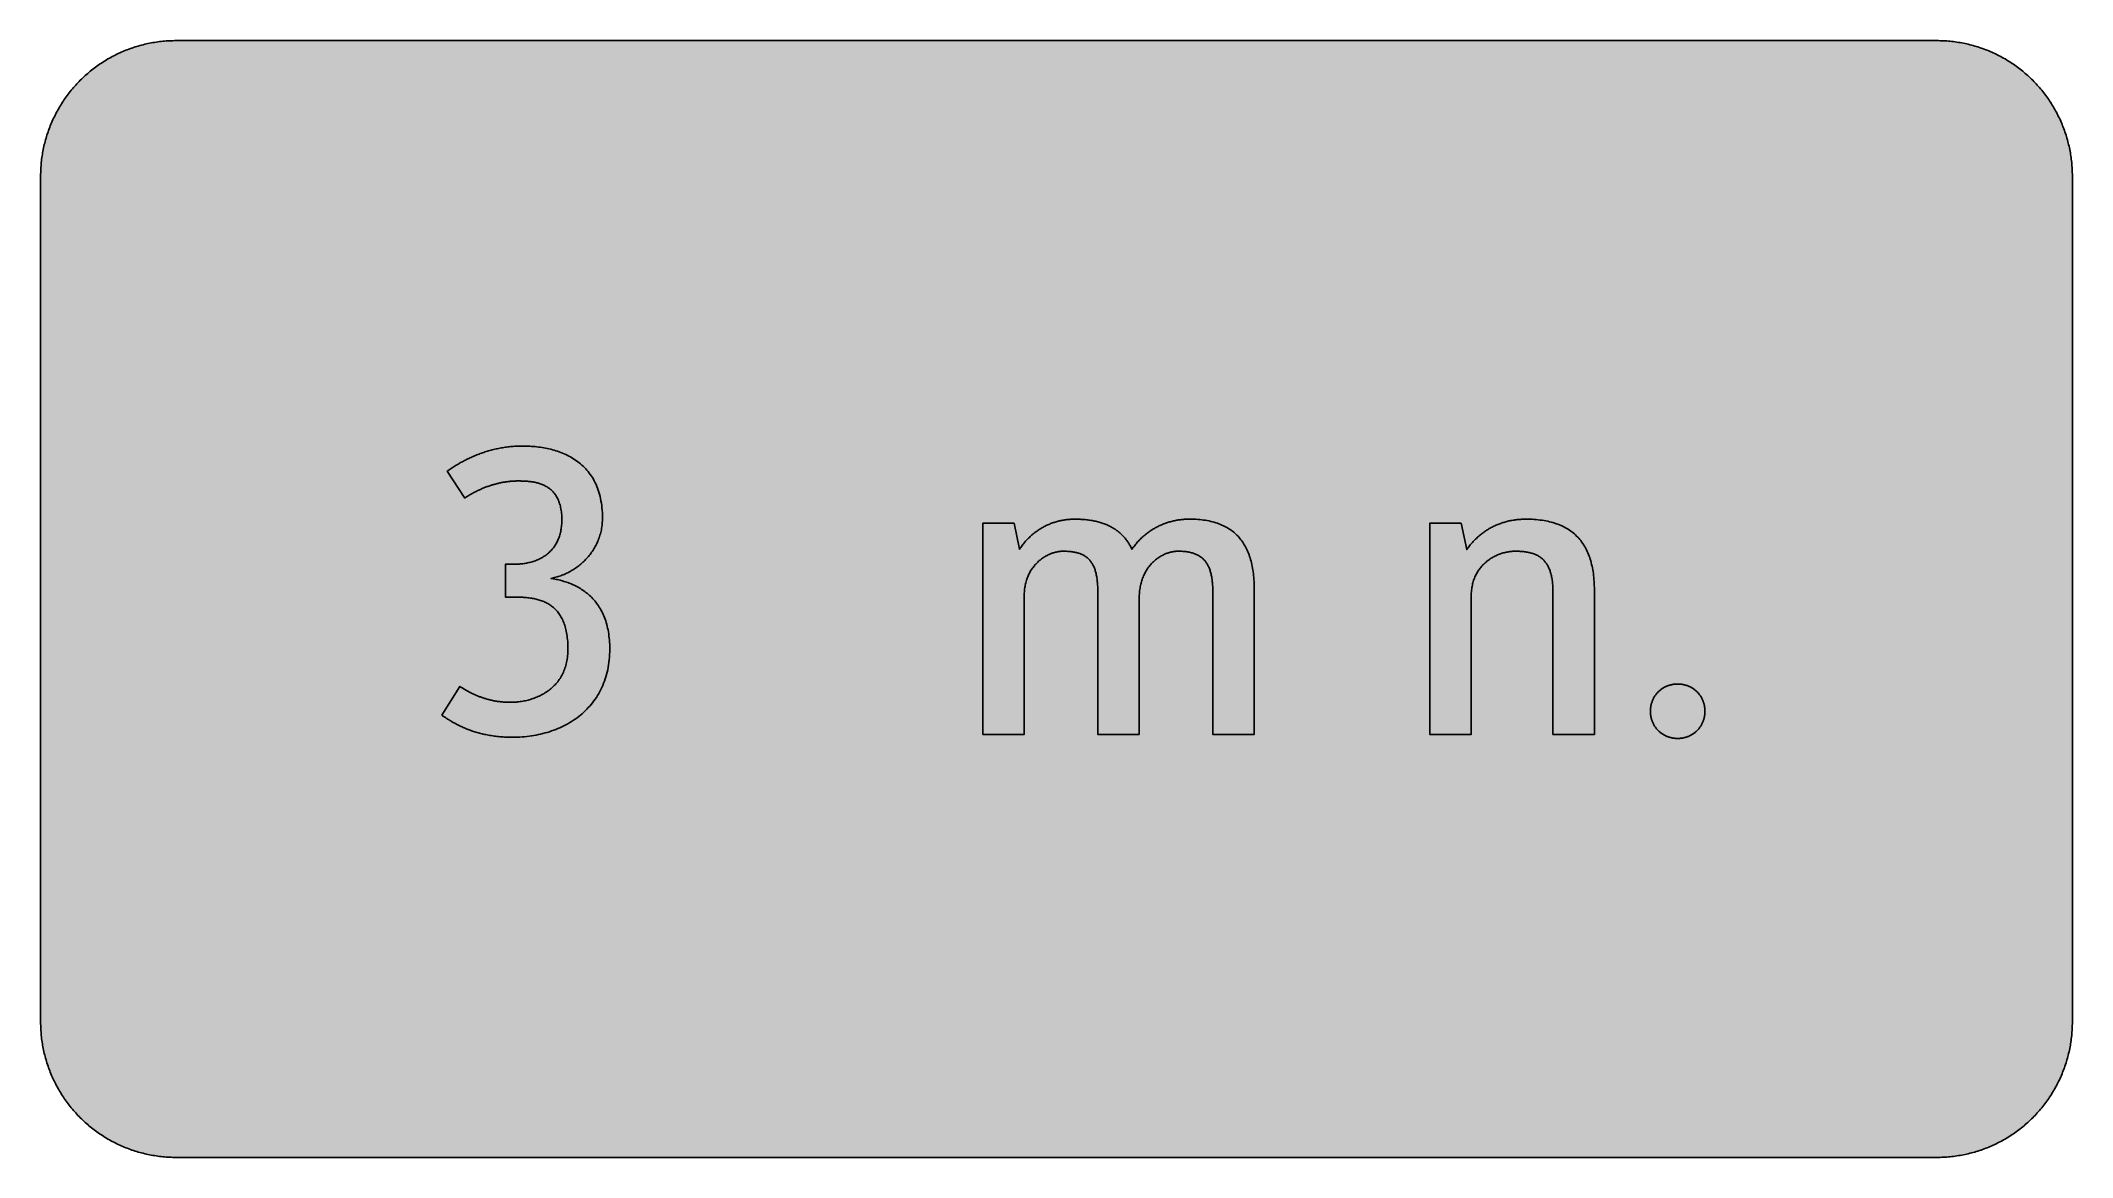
# Model space of a CAD drawing. Header units: millimetres. Extents: x 0 to 212, y 0 to 116.
import ezdxf

# ---------------------------------------------------------------- set-up
doc = ezdxf.new("R2010")
doc.units = ezdxf.units.MM

msp = doc.modelspace()

# ---------------------------------------------------------------- hatches: boundary and pattern name
for color, points in [(254, [(14.1633, 0.0536), (13.9878, 0.0533), (13.8125, 0.0559), (13.6373, 0.061), (13.462, 0.0686), (13.2893, 0.0787), (13.114, 0.0914), (12.9413, 0.1041), (12.7686, 0.1219), (12.5959, 0.1397), (12.4231, 0.16), (12.2504, 0.1829), (12.0777, 0.2057), (11.9075, 0.2337), (11.7373, 0.2616), (11.5672, 0.2921), (11.397, 0.3251), (11.2268, 0.3607), (11.0592, 0.3988), (10.8915, 0.4369), (10.7239, 0.4775), (10.5562, 0.5207), (10.3886, 0.5664), (10.2235, 0.6121), (10.0584, 0.6629), (9.8933, 0.7137), (9.7307, 0.7671), (9.5682, 0.8204), (9.4056, 0.8788), (9.2431, 0.9373), (9.083, 0.9982), (8.923, 1.0617), (8.763, 1.1252), (8.6055, 1.1938), (8.4455, 1.2624), (8.2906, 1.331), (8.1331, 1.4046), (7.9781, 1.4783), (7.8232, 1.5545), (7.6708, 1.6332), (7.5184, 1.7145), (7.366, 1.7958), (7.2161, 1.8796), (7.0663, 1.966), (6.919, 2.0523), (6.7716, 2.1438), (6.6243, 2.2352), (6.4795, 2.3266), (6.3348, 2.4232), (6.19, 2.5197), (6.0477, 2.6187), (5.908, 2.7178), (5.7683, 2.8194), (5.6286, 2.9235), (5.4915, 3.0302), (5.3543, 3.1369), (5.2197, 3.2461), (5.0851, 3.3579), (4.953, 3.4722), (4.8209, 3.5865), (4.6914, 3.7033), (4.5644, 3.8202), (4.4348, 3.9395), (4.3104, 4.0615), (4.1859, 4.1859), (4.0615, 4.3104), (3.9395, 4.4348), (3.8202, 4.5618), (3.7033, 4.6914), (3.5865, 4.8209), (3.4722, 4.953), (3.3579, 5.0851), (3.2487, 5.2197), (3.1369, 5.3543), (3.0302, 5.4915), (2.9235, 5.6286), (2.8194, 5.7683), (2.7178, 5.908), (2.6187, 6.0477), (2.5197, 6.19), (2.4232, 6.3348), (2.3266, 6.477), (2.2352, 6.6243), (2.1438, 6.7691), (2.0523, 6.919), (1.966, 7.0663), (1.8796, 7.2161), (1.7958, 7.366), (1.7145, 7.5184), (1.6332, 7.6708), (1.5545, 7.8232), (1.4783, 7.9781), (1.4046, 8.1331), (1.331, 8.2906), (1.2598, 8.4455), (1.1913, 8.603), (1.1252, 8.763), (1.0592, 8.923), (0.9982, 9.083), (0.9373, 9.2431), (0.8763, 9.4056), (0.8204, 9.5682), (0.7645, 9.7307), (0.7112, 9.8933), (0.6604, 10.0584), (0.6121, 10.2235), (0.5639, 10.3911), (0.5207, 10.5562), (0.4775, 10.7239), (0.4343, 10.8915), (0.3962, 11.0592), (0.3607, 11.2268), (0.3251, 11.397), (0.2921, 11.5672), (0.2616, 11.7373), (0.2311, 11.9075), (0.2057, 12.0802), (0.1803, 12.2504), (0.1575, 12.4231), (0.1372, 12.5959), (0.1194, 12.7686), (0.1041, 12.9413), (0.0889, 13.1166), (0.0787, 13.2893), (0.0686, 13.4645), (0.061, 13.6373), (0.0559, 13.8125), (0.0508, 13.9878), (0.0508, 14.163), (0.0522, 102.3592), (0.0508, 102.5322), (0.0559, 102.7074), (0.061, 102.8827), (0.0686, 103.058), (0.0787, 103.2307), (0.0889, 103.4059), (0.1041, 103.5787), (0.1194, 103.7514), (0.1372, 103.9241), (0.1575, 104.0968), (0.1803, 104.2695), (0.2057, 104.4423), (0.2311, 104.6124), (0.2616, 104.7826), (0.2921, 104.9528), (0.3251, 105.123), (0.3607, 105.2932), (0.3962, 105.4608), (0.4343, 105.6284), (0.4775, 105.7961), (0.5207, 105.9637), (0.5639, 106.1314), (0.6121, 106.2965), (0.6604, 106.4616), (0.7112, 106.6267), (0.7645, 106.7892), (0.8204, 106.9518), (0.8763, 107.1143), (0.9373, 107.2769), (0.9982, 107.4369), (1.0592, 107.5969), (1.1252, 107.757), (1.1913, 107.9144), (1.2598, 108.0745), (1.331, 108.2294), (1.4046, 108.3869), (1.4783, 108.5418), (1.5545, 108.6968), (1.6332, 108.8492), (1.7145, 109.0016), (1.7958, 109.154), (1.8796, 109.3038), (1.966, 109.4537), (2.0523, 109.601), (2.1438, 109.7483), (2.2352, 109.8956), (2.3266, 110.0404), (2.4232, 110.1852), (2.5197, 110.33), (2.6187, 110.4722), (2.7178, 110.6119), (2.8194, 110.7516), (2.9235, 110.8913), (3.0302, 111.0285), (3.1369, 111.1656), (3.2487, 111.3003), (3.3579, 111.4349), (3.4722, 111.567), (3.5865, 111.699), (3.7033, 111.8286), (3.8202, 111.9556), (3.9395, 112.0851), (4.0615, 112.2096), (4.1859, 112.334), (4.3104, 112.4585), (4.4348, 112.5804), (4.5644, 112.6998), (4.6914, 112.8166), (4.8209, 112.9335), (4.953, 113.0478), (5.0851, 113.1621), (5.2197, 113.2713), (5.3543, 113.3831), (5.4915, 113.4897), (5.6286, 113.5964), (5.7683, 113.7006), (5.908, 113.8022), (6.0477, 113.9012), (6.19, 114.0003), (6.3348, 114.0968), (6.4795, 114.1933), (6.6243, 114.2848), (6.7716, 114.3762), (6.919, 114.4676), (7.0663, 114.554), (7.2161, 114.6404), (7.366, 114.7242), (7.5184, 114.8055), (7.6708, 114.8867), (7.8232, 114.9655), (7.9781, 115.0417), (8.1331, 115.1153), (8.2906, 115.189), (8.4455, 115.2601), (8.6055, 115.3287), (8.763, 115.3947), (8.923, 115.4608), (9.083, 115.5217), (9.2431, 115.5827), (9.4056, 115.6437), (9.5682, 115.6995), (9.7307, 115.7554), (9.8933, 115.8088), (10.0584, 115.8596), (10.2235, 115.9078), (10.3886, 115.9561), (10.5562, 115.9993), (10.7239, 116.0424), (10.8915, 116.0856), (11.0592, 116.1237), (11.2268, 116.1593), (11.397, 116.1948), (11.5672, 116.2279), (11.7373, 116.2583), (11.9075, 116.2888), (12.0777, 116.3142), (12.2504, 116.3396), (12.4231, 116.3625), (12.5959, 116.3828), (12.7686, 116.4006), (12.9413, 116.4158), (13.114, 116.4311), (13.2893, 116.4412), (13.462, 116.4514), (13.6373, 116.459), (13.8125, 116.4641), (13.9878, 116.4692), (14.163, 116.4692), (197.6078, 116.4703), (197.7822, 116.4692), (197.9574, 116.4641), (198.1327, 116.459), (198.3054, 116.4514), (198.4807, 116.4412), (198.6534, 116.4311), (198.8287, 116.4158), (199.0014, 116.4006), (199.1741, 116.3828), (199.3468, 116.3625), (199.5195, 116.3396), (199.6897, 116.3142), (199.8624, 116.2888), (200.0326, 116.2583), (200.2028, 116.2279), (200.373, 116.1948), (200.5432, 116.1593), (200.7108, 116.1237), (200.8784, 116.0856), (201.0461, 116.0424), (201.2137, 115.9993), (201.3788, 115.9561), (201.5465, 115.9078), (201.7116, 115.8596), (201.8767, 115.8088), (202.0392, 115.7554), (202.2018, 115.6995), (202.3643, 115.6437), (202.5269, 115.5827), (202.6869, 115.5217), (202.8469, 115.4608), (203.007, 115.3947), (203.167, 115.3287), (203.3245, 115.2601), (203.4794, 115.189), (203.6369, 115.1153), (203.7918, 115.0417), (203.9468, 114.9655), (204.0992, 114.8867), (204.2516, 114.8055), (204.404, 114.7242), (204.5538, 114.6404), (204.7037, 114.554), (204.8535, 114.4676), (205.0009, 114.3762), (205.1456, 114.2848), (205.293, 114.1933), (205.4352, 114.0968), (205.58, 114.0003), (205.7222, 113.9012), (205.8619, 113.8022), (206.0016, 113.7006), (206.1413, 113.5964), (206.2785, 113.4897), (206.4156, 113.3831), (206.5503, 113.2713), (206.6849, 113.1621), (206.817, 113.0478), (206.949, 112.9335), (207.0786, 112.8166), (207.2081, 112.6998), (207.3351, 112.5804), (207.4596, 112.4585), (207.584, 112.334), (207.7085, 112.2096), (207.8304, 112.0851), (207.9498, 111.9556), (208.0666, 111.8286), (208.1835, 111.699), (208.2978, 111.567), (208.4121, 111.4349), (208.5238, 111.3003), (208.6331, 111.1656), (208.7397, 111.0285), (208.8464, 110.8913), (208.9506, 110.7516), (209.0522, 110.6119), (209.1512, 110.4722), (209.2503, 110.33), (209.3468, 110.1852), (209.4433, 110.0404), (209.5348, 109.8956), (209.6262, 109.7483), (209.7176, 109.601), (209.804, 109.4537), (209.8904, 109.3038), (209.9742, 109.154), (210.0555, 109.0016), (210.1367, 108.8492), (210.2155, 108.6968), (210.2917, 108.5418), (210.3653, 108.3869), (210.439, 108.2294), (210.5076, 108.0745), (210.5762, 107.9144), (210.6447, 107.757), (210.7082, 107.5969), (210.7717, 107.4369), (210.8327, 107.2769), (210.8911, 107.1143), (210.9495, 106.9518), (211.0029, 106.7892), (211.0562, 106.6267), (211.107, 106.4616), (211.1578, 106.2965), (211.2035, 106.1314), (211.2493, 105.9637), (211.2924, 105.7961), (211.3331, 105.6284), (211.3712, 105.4608), (211.4093, 105.2932), (211.4448, 105.123), (211.4779, 104.9528), (211.5083, 104.7826), (211.5363, 104.6124), (211.5642, 104.4423), (211.5871, 104.2695), (211.6099, 104.0968), (211.6303, 103.9241), (211.648, 103.7514), (211.6658, 103.5787), (211.6785, 103.4059), (211.6912, 103.2307), (211.7014, 103.058), (211.709, 102.8827), (211.7141, 102.7074), (211.7166, 102.5322), (211.7166, 102.3569), (211.7189, 14.1647), (211.7166, 13.9878), (211.7141, 13.8125), (211.709, 13.6373), (211.7014, 13.4645), (211.6912, 13.2893), (211.6785, 13.1166), (211.6658, 12.9413), (211.648, 12.7686), (211.6303, 12.5959), (211.6099, 12.4231), (211.5871, 12.2504), (211.5642, 12.0802), (211.5363, 11.9075), (211.5083, 11.7373), (211.4779, 11.5672), (211.4448, 11.397), (211.4093, 11.2268), (211.3712, 11.0592), (211.3331, 10.8915), (211.2924, 10.7239), (211.2493, 10.5562), (211.2035, 10.3911), (211.1578, 10.2235), (211.107, 10.0584), (211.0562, 9.8933), (211.0029, 9.7307), (210.9495, 9.5682), (210.8911, 9.4056), (210.8327, 9.2431), (210.7717, 9.083), (210.7082, 8.923), (210.6447, 8.763), (210.5762, 8.603), (210.5076, 8.4455), (210.439, 8.2906), (210.3653, 8.1331), (210.2917, 7.9781), (210.2155, 7.8232), (210.1367, 7.6708), (210.0555, 7.5184), (209.9742, 7.366), (209.8904, 7.2161), (209.804, 7.0663), (209.7176, 6.919), (209.6262, 6.7691), (209.5348, 6.6243), (209.4433, 6.477), (209.3468, 6.3348), (209.2503, 6.19), (209.1512, 6.0477), (209.0522, 5.908), (208.9506, 5.7683), (208.8464, 5.6286), (208.7397, 5.4915), (208.6331, 5.3543), (208.5238, 5.2197), (208.4121, 5.0851), (208.2978, 4.953), (208.1835, 4.8209), (208.0666, 4.6914), (207.9498, 4.5618), (207.8304, 4.4348), (207.7085, 4.3104), (207.584, 4.1859), (207.4596, 4.0615), (207.3351, 3.9395), (207.2081, 3.8202), (207.0786, 3.7033), (206.949, 3.5865), (206.817, 3.4722), (206.6849, 3.3579), (206.5503, 3.2461), (206.4156, 3.1369), (206.2785, 3.0302), (206.1413, 2.9235), (206.0016, 2.8194), (205.8619, 2.7178), (205.7222, 2.6187), (205.58, 2.5197), (205.4352, 2.4232), (205.293, 2.3266), (205.1456, 2.2352), (205.0009, 2.1438), (204.8535, 2.0523), (204.7037, 1.966), (204.5538, 1.8796), (204.404, 1.7958), (204.2516, 1.7145), (204.0992, 1.6332), (203.9468, 1.5545), (203.7918, 1.4783), (203.6369, 1.4046), (203.4794, 1.331), (203.3245, 1.2624), (203.167, 1.1938), (203.007, 1.1252), (202.8469, 1.0617), (202.6869, 0.9982), (202.5269, 0.9373), (202.3643, 0.8788), (202.2018, 0.8204), (202.0392, 0.7671), (201.8767, 0.7137), (201.7116, 0.6629), (201.5465, 0.6121), (201.3788, 0.5664), (201.2137, 0.5207), (201.0461, 0.4775), (200.8784, 0.4369), (200.7108, 0.3988), (200.5432, 0.3607), (200.373, 0.3251), (200.2028, 0.2921), (200.0326, 0.2616), (199.8624, 0.2337), (199.6897, 0.2057), (199.5195, 0.1829), (199.3468, 0.16), (199.1741, 0.1397), (199.0014, 0.1219), (198.8287, 0.1041), (198.6534, 0.0914), (198.4807, 0.0787), (198.3054, 0.0686), (198.1327, 0.061), (197.9574, 0.0559), (197.7822, 0.0533), (197.6069, 0.0533)]), (59, [(59.3478, 53.0405), (59.3446, 53.2816), (59.3369, 53.5178), (59.3242, 53.7489), (59.309, 53.975), (59.2887, 54.196), (59.2633, 54.4144), (59.2353, 54.6252), (59.1998, 54.8335), (59.1642, 55.0367), (59.121, 55.2348), (59.0753, 55.4279), (59.0271, 55.6158), (58.9737, 55.8013), (58.9178, 55.9791), (58.8569, 56.1569), (58.7934, 56.327), (58.7248, 56.4947), (58.6537, 56.6572), (58.58, 56.8147), (58.5013, 56.9697), (58.4225, 57.1195), (58.3387, 57.2668), (58.2524, 57.4091), (58.1635, 57.5462), (58.072, 57.6809), (57.9755, 57.8104), (57.879, 57.9374), (57.7799, 58.0593), (57.6783, 58.1787), (57.5716, 58.2955), (57.465, 58.4073), (57.3557, 58.5165), (57.2465, 58.6207), (57.1322, 58.7223), (57.0179, 58.8213), (56.9011, 58.9153), (56.7817, 59.0067), (56.6598, 59.0931), (56.5379, 59.1795), (56.4159, 59.2607), (56.2915, 59.3395), (56.1645, 59.4157), (56.0375, 59.4868), (55.9079, 59.5579), (55.7784, 59.624), (55.6463, 59.6875), (55.5142, 59.7484), (55.3822, 59.8068), (55.2475, 59.8627), (55.1129, 59.9161), (54.9783, 59.9669), (54.8437, 60.0151), (54.7091, 60.0583), (54.5719, 60.1015), (54.4347, 60.1421), (54.2976, 60.1802), (54.163, 60.2158), (54.0258, 60.2488), (53.8886, 60.2818), (53.7515, 60.3098), (53.6169, 60.3377), (53.4797, 60.3606), (53.3451, 60.3834), (53.2079, 60.4037), (53.3375, 60.4291), (53.467, 60.4571), (53.594, 60.4876), (53.7235, 60.5231), (53.8505, 60.5587), (53.9775, 60.5968), (54.1045, 60.64), (54.229, 60.6831), (54.356, 60.7289), (54.4805, 60.7797), (54.6024, 60.8305), (54.7268, 60.8863), (54.8488, 60.9422), (54.9707, 61.0032), (55.0901, 61.0641), (55.2094, 61.1276), (55.3263, 61.1962), (55.4431, 61.2648), (55.56, 61.3359), (55.6743, 61.4121), (55.7886, 61.4883), (55.9003, 61.5671), (56.0095, 61.6483), (56.1188, 61.7322), (56.2254, 61.816), (56.3321, 61.9049), (56.4363, 61.9963), (56.5379, 62.0878), (56.6369, 62.1817), (56.736, 62.2783), (56.8325, 62.3773), (56.929, 62.4789), (57.0205, 62.5831), (57.1119, 62.6872), (57.2008, 62.7964), (57.2872, 62.9056), (57.371, 63.0174), (57.4523, 63.1292), (57.531, 63.246), (57.6097, 63.3628), (57.6834, 63.4822), (57.7545, 63.6041), (57.8256, 63.7261), (57.8917, 63.8505), (57.9552, 63.9775), (58.0161, 64.1071), (58.0746, 64.2366), (58.1304, 64.3687), (58.1838, 64.5033), (58.2346, 64.6405), (58.2803, 64.7776), (58.3235, 64.9173), (58.3641, 65.057), (58.4022, 65.1993), (58.4352, 65.344), (58.4657, 65.4888), (58.4937, 65.6361), (58.5165, 65.786), (58.5368, 65.9359), (58.5546, 66.0883), (58.5673, 66.2432), (58.5775, 66.3981), (58.5826, 66.5531), (58.5851, 66.7131), (58.58, 66.9874), (58.5724, 67.2541), (58.5546, 67.5183), (58.5343, 67.7723), (58.5038, 68.0237), (58.4708, 68.2676), (58.4302, 68.5038), (58.3844, 68.7349), (58.3336, 68.961), (58.2752, 69.182), (58.2143, 69.3953), (58.1457, 69.6036), (58.072, 69.8068), (57.9933, 70.0049), (57.912, 70.198), (57.8231, 70.3834), (57.7317, 70.5637), (57.6351, 70.7415), (57.5335, 70.9117), (57.4269, 71.0768), (57.3176, 71.2368), (57.2033, 71.3918), (57.0865, 71.5416), (56.9646, 71.689), (56.8376, 71.8287), (56.708, 71.9633), (56.576, 72.0954), (56.4413, 72.2224), (56.3016, 72.3443), (56.1594, 72.4611), (56.0121, 72.5729), (55.8648, 72.6821), (55.7124, 72.7862), (55.56, 72.8853), (55.4025, 72.9818), (55.245, 73.0733), (55.0824, 73.1596), (54.9199, 73.2434), (54.7548, 73.3222), (54.5871, 73.3984), (54.417, 73.4695), (54.2468, 73.5381), (54.0741, 73.6016), (53.8988, 73.6625), (53.7235, 73.7184), (53.5483, 73.7718), (53.3705, 73.8226), (53.1901, 73.8683), (53.0123, 73.9115), (52.8295, 73.9521), (52.6491, 73.9877), (52.4688, 74.0232), (52.2859, 74.0537), (52.103, 74.0816), (51.9201, 74.1045), (51.7373, 74.1274), (51.5544, 74.1451), (51.3715, 74.1629), (51.1912, 74.1756), (51.0083, 74.1858), (50.8279, 74.1959), (50.6476, 74.201), (50.4673, 74.2036), (50.2869, 74.2061), (50.1421, 74.2061), (49.9948, 74.2036), (49.85, 74.1985), (49.7053, 74.1934), (49.563, 74.1858), (49.4208, 74.1782), (49.2785, 74.168), (49.1363, 74.1553), (48.9966, 74.1426), (48.8569, 74.1274), (48.7172, 74.1121), (48.5775, 74.0943), (48.4403, 74.074), (48.3032, 74.0537), (48.1686, 74.0334), (48.0339, 74.0105), (47.8993, 73.9851), (47.7647, 73.9597), (47.6301, 73.9318), (47.498, 73.9038), (47.3685, 73.8734), (47.2364, 73.8429), (47.1068, 73.8099), (46.9773, 73.7768), (46.8478, 73.7413), (46.7208, 73.7057), (46.5938, 73.6702), (46.4668, 73.6295), (46.3423, 73.5914), (46.2153, 73.5508), (46.0934, 73.5076), (45.9689, 73.4644), (45.847, 73.4212), (45.7251, 73.3755), (45.6032, 73.3298), (45.4838, 73.2815), (45.3644, 73.2333), (45.245, 73.1825), (45.1256, 73.1317), (45.0088, 73.0809), (44.892, 73.0275), (44.7751, 72.9742), (44.6608, 72.9209), (44.5465, 72.865), (44.4322, 72.8091), (44.3205, 72.7507), (44.2062, 72.6923), (44.0969, 72.6338), (43.9852, 72.5729), (43.876, 72.5119), (43.7667, 72.451), (43.6575, 72.39), (43.5508, 72.3265), (43.4416, 72.2605), (43.3375, 72.197), (43.2308, 72.1309), (43.1267, 72.0649), (43.0225, 71.9963), (42.9184, 71.9303), (42.8168, 71.8617), (42.7152, 71.7931), (42.6136, 71.722), (42.512, 71.6509), (42.4129, 71.5797), (44.2352, 68.7885), (44.3205, 68.8416), (44.4043, 68.8975), (44.4906, 68.9508), (44.577, 69.0016), (44.6608, 69.055), (44.7472, 69.1058), (44.8335, 69.154), (44.9199, 69.2048), (45.0063, 69.2531), (45.0926, 69.2988), (45.179, 69.3471), (45.2653, 69.3903), (45.3517, 69.436), (45.4381, 69.4792), (45.5244, 69.5223), (45.6133, 69.5655), (45.6997, 69.6062), (45.786, 69.6468), (45.8724, 69.6849), (45.9588, 69.7255), (46.0477, 69.7636), (46.134, 69.7992), (46.2204, 69.8348), (46.3093, 69.8703), (46.3956, 69.9059), (46.482, 69.9389), (46.5709, 69.9719), (46.6573, 70.0024), (46.7436, 70.0329), (46.8325, 70.0634), (46.9189, 70.0913), (47.0052, 70.1218), (47.0941, 70.1472), (47.1805, 70.1751), (47.2694, 70.2005), (47.3558, 70.2259), (47.4421, 70.2488), (47.531, 70.2716), (47.6174, 70.2945), (47.7037, 70.3148), (47.7926, 70.3351), (47.879, 70.3555), (47.9654, 70.3732), (48.0517, 70.391), (48.1406, 70.4088), (48.227, 70.424), (48.3133, 70.4393), (48.3997, 70.4545), (48.4861, 70.4672), (48.575, 70.4799), (48.6613, 70.4926), (48.7477, 70.5028), (48.834, 70.5129), (48.9204, 70.5206), (49.0068, 70.5307), (49.0931, 70.5383), (49.1795, 70.5434), (49.2658, 70.5485), (49.3497, 70.5536), (49.436, 70.5587), (49.5224, 70.5612), (49.6087, 70.5637), (49.6926, 70.5637), (49.7789, 70.5637), (49.8627, 70.5637), (49.9491, 70.5637), (50.0355, 70.5637), (50.1244, 70.5612), (50.2133, 70.5612), (50.3022, 70.5587), (50.3936, 70.5536), (50.485, 70.551), (50.579, 70.546), (50.673, 70.5383), (50.767, 70.5307), (50.861, 70.5231), (50.9549, 70.5129), (51.0515, 70.5028), (51.148, 70.4901), (51.242, 70.4774), (51.3385, 70.4621), (51.435, 70.4444), (51.5315, 70.4266), (51.628, 70.4063), (51.722, 70.3834), (51.8185, 70.3605), (51.9125, 70.3351), (52.0065, 70.3047), (52.1005, 70.2742), (52.1945, 70.2437), (52.2859, 70.2081), (52.3773, 70.17), (52.4662, 70.1294), (52.5577, 70.0862), (52.644, 70.0405), (52.7304, 69.9922), (52.8168, 69.9414), (52.9006, 69.8881), (52.9844, 69.8322), (53.0657, 69.7713), (53.1444, 69.7078), (53.2232, 69.6417), (53.2994, 69.5706), (53.373, 69.4995), (53.4441, 69.4207), (53.5153, 69.342), (53.5838, 69.2582), (53.6499, 69.1693), (53.7108, 69.0778), (53.7718, 68.9813), (53.8302, 68.8823), (53.8861, 68.7781), (53.9394, 68.6714), (53.9902, 68.5597), (54.036, 68.4428), (54.0817, 68.3235), (54.1223, 68.1965), (54.1604, 68.0669), (54.196, 67.9323), (54.2265, 67.7951), (54.2569, 67.6504), (54.2798, 67.5005), (54.3027, 67.3481), (54.3204, 67.1881), (54.3331, 67.0255), (54.3433, 66.8553), (54.3484, 66.6801), (54.3509, 66.5023), (54.3509, 66.36), (54.3458, 66.2203), (54.3382, 66.0832), (54.3281, 65.946), (54.3128, 65.8139), (54.2976, 65.6819), (54.2773, 65.5549), (54.2569, 65.4279), (54.2315, 65.3034), (54.2036, 65.1815), (54.1731, 65.0621), (54.1401, 64.9427), (54.1045, 64.8284), (54.0664, 64.7141), (54.0258, 64.6024), (53.9826, 64.4931), (53.9344, 64.3865), (53.8861, 64.2823), (53.8353, 64.1807), (53.782, 64.0791), (53.7235, 63.9826), (53.6651, 63.8861), (53.6042, 63.7921), (53.5407, 63.7007), (53.4746, 63.6118), (53.406, 63.5254), (53.3349, 63.4416), (53.2638, 63.3578), (53.1876, 63.279), (53.1114, 63.2003), (53.0301, 63.1241), (52.9488, 63.0504), (52.865, 62.9793), (52.7787, 62.9107), (52.6898, 62.8421), (52.6009, 62.7786), (52.5094, 62.7151), (52.4154, 62.6567), (52.3189, 62.5983), (52.2199, 62.5424), (52.1208, 62.4891), (52.0192, 62.4383), (51.9151, 62.39), (51.8084, 62.3418), (51.7017, 62.2986), (51.5925, 62.2554), (51.4807, 62.2173), (51.369, 62.1792), (51.2547, 62.1436), (51.1378, 62.1106), (51.021, 62.0801), (50.9016, 62.0497), (50.7797, 62.0243), (50.6578, 62.0014), (50.5358, 61.9785), (50.4088, 61.9582), (50.2818, 61.943), (50.1548, 61.9277), (50.0253, 61.915), (49.8932, 61.9049), (49.7611, 61.8973), (49.6265, 61.8896), (49.4919, 61.8871), (49.3547, 61.8871), (48.4685, 61.8874), (48.4685, 58.4588), (49.6108, 58.4588), (49.7434, 58.4581), (49.878, 58.4556), (50.0126, 58.4505), (50.1447, 58.4454), (50.2768, 58.4403), (50.4063, 58.4327), (50.5384, 58.4225), (50.6679, 58.4098), (50.7949, 58.3971), (50.9219, 58.3819), (51.0489, 58.3641), (51.1759, 58.3463), (51.2978, 58.3235), (51.4223, 58.3006), (51.5442, 58.2752), (51.6636, 58.2473), (51.783, 58.2168), (51.8998, 58.1863), (52.0167, 58.1508), (52.131, 58.1127), (52.2453, 58.072), (52.357, 58.0314), (52.4662, 57.9857), (52.5755, 57.9374), (52.6821, 57.8866), (52.7888, 57.8333), (52.8904, 57.7774), (52.992, 57.7164), (53.0911, 57.6529), (53.1876, 57.5894), (53.2841, 57.5183), (53.3781, 57.4472), (53.4695, 57.371), (53.5584, 57.2922), (53.6448, 57.211), (53.7286, 57.1246), (53.8124, 57.0357), (53.8912, 56.9417), (53.9699, 56.8452), (54.0436, 56.7436), (54.1172, 56.6395), (54.1858, 56.5328), (54.2544, 56.4185), (54.3204, 56.3042), (54.3814, 56.1823), (54.4398, 56.0578), (54.4982, 55.9308), (54.5516, 55.7962), (54.6024, 55.659), (54.6506, 55.5168), (54.6938, 55.372), (54.737, 55.2221), (54.7751, 55.0672), (54.8107, 54.9072), (54.8437, 54.7421), (54.8742, 54.5719), (54.8996, 54.3992), (54.9224, 54.2188), (54.9427, 54.036), (54.958, 53.8455), (54.9707, 53.6524), (54.9783, 53.4543), (54.9859, 53.2486), (54.9859, 53.0403), (54.9834, 52.8549), (54.9783, 52.672), (54.9656, 52.4942), (54.9504, 52.3215), (54.93, 52.1513), (54.9046, 51.9836), (54.8767, 51.8185), (54.8437, 51.6585), (54.8081, 51.501), (54.7675, 51.3461), (54.7218, 51.1962), (54.6735, 51.0489), (54.6227, 50.9067), (54.5668, 50.7644), (54.5084, 50.6273), (54.4449, 50.4927), (54.3789, 50.3631), (54.3103, 50.2361), (54.2392, 50.1117), (54.163, 49.9897), (54.0842, 49.8704), (54.0029, 49.7561), (53.9166, 49.6443), (53.8302, 49.5351), (53.7413, 49.4284), (53.6473, 49.3268), (53.5508, 49.2277), (53.4543, 49.1312), (53.3527, 49.0372), (53.2511, 48.9458), (53.147, 48.8594), (53.0403, 48.7731), (52.9311, 48.6918), (52.8193, 48.6131), (52.705, 48.5369), (52.5907, 48.4632), (52.4739, 48.3921), (52.3545, 48.326), (52.2351, 48.26), (52.1132, 48.199), (51.9913, 48.1381), (51.8668, 48.0822), (51.7398, 48.0289), (51.6128, 47.9781), (51.4833, 47.9298), (51.3537, 47.8841), (51.2242, 47.8409), (51.0921, 47.8003), (50.96, 47.7622), (50.8279, 47.7266), (50.6959, 47.6936), (50.5612, 47.6631), (50.4266, 47.6352), (50.2895, 47.6098), (50.1548, 47.5869), (50.0202, 47.5666), (49.8831, 47.5488), (49.7484, 47.5336), (49.6113, 47.5209), (49.4741, 47.5107), (49.3395, 47.5031), (49.2023, 47.498), (49.0677, 47.4929), (48.9331, 47.4929), (48.8213, 47.4929), (48.7096, 47.4955), (48.5978, 47.498), (48.4886, 47.5031), (48.3794, 47.5107), (48.2702, 47.5183), (48.1635, 47.5259), (48.0568, 47.5386), (47.9501, 47.5488), (47.846, 47.5615), (47.7418, 47.5767), (47.6402, 47.5894), (47.5386, 47.6072), (47.437, 47.625), (47.338, 47.6428), (47.2389, 47.6606), (47.1399, 47.6809), (47.0433, 47.7037), (46.9468, 47.7241), (46.8528, 47.7469), (46.7589, 47.7723), (46.6649, 47.7952), (46.5734, 47.8206), (46.482, 47.8485), (46.3906, 47.8739), (46.3017, 47.9019), (46.2153, 47.9298), (46.1264, 47.9603), (46.0426, 47.9882), (45.9562, 48.0187), (45.8724, 48.0492), (45.7886, 48.0797), (45.7073, 48.1127), (45.626, 48.1432), (45.5473, 48.1762), (45.4685, 48.2092), (45.3898, 48.2422), (45.3136, 48.2752), (45.2399, 48.3083), (45.1637, 48.3413), (45.0926, 48.3768), (45.019, 48.4099), (44.9478, 48.4454), (44.8793, 48.4784), (44.8107, 48.514), (44.7421, 48.5496), (44.6761, 48.5826), (44.61, 48.6181), (44.5465, 48.6537), (44.483, 48.6867), (44.4221, 48.7223), (44.3611, 48.7553), (44.3001, 48.7909), (44.2417, 48.8239), (44.1858, 48.8569), (44.13, 48.8899), (44.0741, 48.9229), (44.0207, 48.956), (43.9699, 48.989), (43.9166, 49.0195), (43.8683, 49.0525), (43.8201, 49.083), (43.7718, 49.1134), (43.7261, 49.1439), (41.8634, 46.1405), (41.9329, 46.0908), (42.004, 46.0426), (42.0751, 45.9943), (42.1488, 45.9461), (42.2224, 45.8978), (42.2986, 45.847), (42.3748, 45.7987), (42.451, 45.7479), (42.5298, 45.6997), (42.611, 45.6489), (42.6923, 45.6006), (42.7736, 45.5498), (42.8574, 45.5016), (42.9412, 45.4508), (43.0276, 45.4025), (43.114, 45.3517), (43.2029, 45.3034), (43.2943, 45.2552), (43.3857, 45.2069), (43.4772, 45.1587), (43.5712, 45.1104), (43.6677, 45.0621), (43.7642, 45.0164), (43.8633, 44.9682), (43.9623, 44.9224), (44.0639, 44.8767), (44.1655, 44.831), (44.2697, 44.7853), (44.3763, 44.7421), (44.4856, 44.6989), (44.5948, 44.6557), (44.704, 44.6151), (44.8158, 44.5719), (44.9301, 44.5313), (45.0469, 44.4932), (45.1637, 44.4525), (45.2831, 44.4144), (45.405, 44.3789), (45.527, 44.3433), (45.6514, 44.3078), (45.7784, 44.2722), (45.9054, 44.2392), (46.035, 44.2087), (46.167, 44.1782), (46.3017, 44.1477), (46.4363, 44.1198), (46.576, 44.0919), (46.7157, 44.0665), (46.8554, 44.0411), (47.0002, 44.0182), (47.1449, 43.9953), (47.2923, 43.975), (47.4421, 43.9572), (47.5945, 43.9395), (47.7469, 43.9242), (47.9044, 43.909), (48.0619, 43.8963), (48.2219, 43.8836), (48.3845, 43.8734), (48.5496, 43.8658), (48.7147, 43.8607), (48.8848, 43.8556), (49.055, 43.8531), (49.2303, 43.8506), (49.4792, 43.8531), (49.7281, 43.8607), (49.9745, 43.8734), (50.2209, 43.8887), (50.4673, 43.909), (50.7111, 43.9344), (50.9549, 43.9623), (51.1962, 43.9953), (51.435, 44.036), (51.6738, 44.0792), (51.91, 44.1249), (52.1437, 44.1782), (52.3748, 44.2341), (52.6059, 44.2951), (52.8345, 44.3611), (53.0606, 44.4297), (53.2841, 44.5033), (53.5051, 44.5846), (53.7235, 44.6659), (53.9394, 44.7548), (54.1528, 44.8462), (54.3611, 44.9453), (54.5694, 45.0444), (54.7751, 45.151), (54.9758, 45.2628), (55.1739, 45.3771), (55.3669, 45.4965), (55.56, 45.6184), (55.7479, 45.7479), (55.9308, 45.88), (56.1111, 46.0172), (56.2889, 46.1594), (56.4617, 46.3067), (56.6293, 46.4566), (56.7944, 46.6115), (56.9544, 46.7716), (57.1094, 46.9341), (57.2618, 47.1018), (57.4091, 47.277), (57.5513, 47.4523), (57.6885, 47.6352), (57.8231, 47.8206), (57.9501, 48.0111), (58.0746, 48.2067), (58.1914, 48.4073), (58.3057, 48.6105), (58.4124, 48.8188), (58.5165, 49.0322), (58.613, 49.2481), (58.7045, 49.4716), (58.7908, 49.6976), (58.8696, 49.9288), (58.9432, 50.1625), (59.0118, 50.4012), (59.0753, 50.6451), (59.1312, 50.894), (59.1795, 51.148), (59.2226, 51.4045), (59.2607, 51.6661), (59.2912, 51.9303), (59.3166, 52.2021), (59.3319, 52.4764), (59.342, 52.7558), (59.3471, 53.0403)]), (59, [(114.5081, 44.1508), (114.5081, 58.3322), (114.5083, 58.4911), (114.5134, 58.6461), (114.521, 58.801), (114.5337, 58.9509), (114.5489, 59.0982), (114.5667, 59.243), (114.587, 59.3877), (114.6124, 59.5274), (114.6378, 59.6621), (114.6683, 59.7967), (114.7013, 59.9288), (114.7369, 60.0583), (114.775, 60.1828), (114.8156, 60.3072), (114.8588, 60.4266), (114.9045, 60.5434), (114.9502, 60.6603), (115.001, 60.772), (115.0544, 60.8813), (115.1077, 60.9879), (115.1636, 61.0946), (115.2246, 61.1962), (115.283, 61.2953), (115.3465, 61.3918), (115.41, 61.4858), (115.476, 61.5772), (115.5446, 61.6661), (115.6132, 61.7525), (115.6843, 61.8363), (115.7554, 61.9176), (115.8291, 61.9963), (115.9027, 62.0725), (115.9789, 62.1462), (116.0577, 62.2173), (116.1364, 62.2859), (116.2152, 62.3519), (116.2939, 62.4154), (116.3752, 62.4764), (116.459, 62.5348), (116.5403, 62.5907), (116.6241, 62.644), (116.7079, 62.6974), (116.7917, 62.7456), (116.8781, 62.7939), (116.9619, 62.8371), (117.0483, 62.8777), (117.1346, 62.9183), (117.221, 62.9564), (117.3074, 62.992), (117.3937, 63.0225), (117.4801, 63.053), (117.5664, 63.0809), (117.6528, 63.1063), (117.7392, 63.1317), (117.8255, 63.152), (117.9093, 63.1698), (117.9957, 63.1876), (118.0795, 63.2003), (118.1633, 63.213), (118.2446, 63.2231), (118.3284, 63.2308), (118.4097, 63.2358), (118.491, 63.2409), (118.5697, 63.2409), (118.6891, 63.2409), (118.8034, 63.2384), (118.9177, 63.2333), (119.0295, 63.2257), (119.1387, 63.2181), (119.2454, 63.2079), (119.3521, 63.1977), (119.4537, 63.185), (119.5553, 63.1698), (119.6543, 63.152), (119.7508, 63.1317), (119.8448, 63.1114), (119.9388, 63.0885), (120.0302, 63.0631), (120.1166, 63.0377), (120.2055, 63.0072), (120.2893, 62.9768), (120.3706, 62.9437), (120.4519, 62.9107), (120.5306, 62.8726), (120.6068, 62.8345), (120.683, 62.7939), (120.7541, 62.7507), (120.8253, 62.705), (120.8938, 62.6567), (120.9599, 62.6085), (121.0259, 62.5577), (121.0894, 62.5043), (121.1504, 62.4484), (121.2088, 62.39), (121.2672, 62.3291), (121.3231, 62.2681), (121.3764, 62.2021), (121.4272, 62.136), (121.478, 62.0674), (121.5263, 61.9963), (121.572, 61.9227), (121.6152, 61.8465), (121.6584, 61.7677), (121.699, 61.6864), (121.7397, 61.6026), (121.7752, 61.5188), (121.8133, 61.4299), (121.8463, 61.341), (121.8768, 61.247), (121.9073, 61.153), (121.9378, 61.054), (121.9632, 60.9549), (121.9886, 60.8533), (122.0114, 60.7466), (122.0343, 60.64), (122.0546, 60.5307), (122.0724, 60.4164), (122.0902, 60.3021), (122.1054, 60.1853), (122.1181, 60.0634), (122.1308, 59.9415), (122.141, 59.817), (122.1486, 59.6875), (122.1562, 59.5579), (122.1613, 59.4233), (122.1664, 59.2887), (122.1689, 59.149), (122.1689, 59.0067), (122.1701, 44.1508), (126.4888, 44.1508), (126.4888, 59.2208), (126.4869, 59.4411), (126.4818, 59.657), (126.4742, 59.8729), (126.4641, 60.0837), (126.4514, 60.292), (126.4336, 60.4977), (126.4158, 60.6984), (126.3929, 60.8965), (126.3675, 61.0921), (126.3396, 61.2851), (126.3066, 61.4731), (126.2736, 61.6585), (126.2355, 61.8414), (126.1948, 62.0217), (126.1491, 62.197), (126.1034, 62.3697), (126.0526, 62.5399), (125.9992, 62.705), (125.9408, 62.8701), (125.8824, 63.0276), (125.8189, 63.185), (125.7503, 63.3374), (125.6817, 63.4873), (125.6081, 63.6346), (125.5319, 63.7769), (125.4506, 63.9166), (125.3668, 64.0512), (125.2804, 64.1833), (125.1915, 64.3128), (125.0975, 64.4398), (125.001, 64.5617), (124.8994, 64.6811), (124.7953, 64.7954), (124.6886, 64.9072), (124.5768, 65.0164), (124.4625, 65.1205), (124.3457, 65.2221), (124.2238, 65.3186), (124.0993, 65.4152), (123.9698, 65.5041), (123.8377, 65.593), (123.7005, 65.6742), (123.5608, 65.7555), (123.4186, 65.8317), (123.2713, 65.9054), (123.1214, 65.974), (122.9665, 66.04), (122.809, 66.101), (122.6464, 66.1594), (122.4813, 66.2127), (122.3112, 66.2635), (122.1384, 66.3118), (121.9606, 66.355), (121.7803, 66.3956), (121.5949, 66.4312), (121.4069, 66.4642), (121.2139, 66.4921), (121.0183, 66.5175), (120.8176, 66.5378), (120.6119, 66.5556), (120.4036, 66.5683), (120.1928, 66.5785), (119.9769, 66.5836), (119.7559, 66.5861), (119.6518, 66.5836), (119.5451, 66.5836), (119.441, 66.5785), (119.3343, 66.5734), (119.2301, 66.5683), (119.1235, 66.5582), (119.0193, 66.5505), (118.9152, 66.5404), (118.8085, 66.5277), (118.7044, 66.5124), (118.6002, 66.4972), (118.4961, 66.482), (118.3894, 66.4642), (118.2853, 66.4439), (118.1811, 66.421), (118.0795, 66.4007), (117.9754, 66.3753), (117.8712, 66.3499), (117.7696, 66.3219), (117.6655, 66.294), (117.5639, 66.2635), (117.4623, 66.2305), (117.3607, 66.1975), (117.2591, 66.1645), (117.1575, 66.1264), (117.0584, 66.0883), (116.9568, 66.0502), (116.8578, 66.0095), (116.7587, 65.9663), (116.6597, 65.9206), (116.5631, 65.8749), (116.4641, 65.8292), (116.3676, 65.7809), (116.271, 65.7301), (116.1745, 65.6768), (116.0805, 65.6234), (115.9866, 65.5676), (115.8926, 65.5117), (115.7986, 65.4533), (115.7072, 65.3923), (115.6132, 65.3313), (115.5243, 65.2678), (115.4328, 65.2018), (115.3439, 65.1358), (115.255, 65.0672), (115.1661, 64.9986), (115.0798, 64.9275), (114.9934, 64.8538), (114.9071, 64.7776), (114.8232, 64.7014), (114.7394, 64.6227), (114.6581, 64.5439), (114.5769, 64.4627), (114.4956, 64.3788), (114.4143, 64.295), (114.3356, 64.2087), (114.2594, 64.1198), (114.1832, 64.0283), (114.107, 63.9369), (114.0308, 63.8429), (113.9596, 63.7489), (113.886, 63.6524), (113.8149, 63.5533), (113.7437, 63.4517), (113.698, 63.5483), (113.6498, 63.6448), (113.6015, 63.7388), (113.5507, 63.8302), (113.4974, 63.9191), (113.444, 64.0105), (113.3907, 64.0969), (113.3348, 64.1833), (113.2764, 64.2671), (113.2154, 64.3509), (113.1545, 64.4322), (113.0935, 64.5109), (113.03, 64.5897), (112.964, 64.6684), (112.8979, 64.7421), (112.8293, 64.8183), (112.7608, 64.8894), (112.6896, 64.9605), (112.616, 65.0291), (112.5423, 65.0977), (112.4661, 65.1637), (112.3899, 65.2297), (112.3112, 65.2932), (112.2324, 65.3542), (112.1512, 65.4152), (112.0673, 65.4736), (111.9835, 65.532), (111.8972, 65.5879), (111.8083, 65.6438), (111.7194, 65.6946), (111.6305, 65.7479), (111.539, 65.7962), (111.445, 65.8444), (111.3485, 65.8927), (111.252, 65.9384), (111.1555, 65.9816), (111.0539, 66.0222), (110.9548, 66.0629), (110.8507, 66.1035), (110.7465, 66.1416), (110.6424, 66.1772), (110.5332, 66.2127), (110.424, 66.2457), (110.3147, 66.2762), (110.203, 66.3067), (110.0887, 66.3346), (109.9744, 66.3626), (109.8575, 66.388), (109.7382, 66.4108), (109.6188, 66.4337), (109.4969, 66.454), (109.3749, 66.4743), (109.2505, 66.4921), (109.1235, 66.5074), (108.9965, 66.5226), (108.8669, 66.5353), (108.7374, 66.548), (108.6053, 66.5582), (108.4707, 66.5658), (108.3361, 66.5734), (108.1989, 66.5785), (108.0592, 66.581), (107.9195, 66.5836), (107.7773, 66.5861), (107.6731, 66.5836), (107.5715, 66.581), (107.4674, 66.5785), (107.3658, 66.5734), (107.2617, 66.5658), (107.1601, 66.5582), (107.0585, 66.548), (106.9569, 66.5378), (106.8553, 66.5251), (106.7537, 66.5099), (106.6521, 66.4947), (106.5505, 66.4769), (106.4514, 66.4591), (106.3498, 66.4388), (106.2507, 66.4159), (106.1491, 66.3931), (106.0501, 66.3677), (105.951, 66.3423), (105.8545, 66.3143), (105.7554, 66.2838), (105.6564, 66.2534), (105.5599, 66.2229), (105.4633, 66.1873), (105.3668, 66.1518), (105.2703, 66.1162), (105.1738, 66.0756), (105.0798, 66.0375), (104.9858, 65.9943), (104.8918, 65.9511), (104.7979, 65.9079), (104.7039, 65.8597), (104.6124, 65.8139), (104.5185, 65.7631), (104.427, 65.7123), (104.3381, 65.659), (104.2467, 65.6057), (104.1578, 65.5498), (104.0689, 65.4939), (103.98, 65.4355), (103.8936, 65.3745), (103.8047, 65.311), (103.7184, 65.2501), (103.6345, 65.184), (103.5482, 65.118), (103.4644, 65.0494), (103.3805, 64.9783), (103.2967, 64.9072), (103.2154, 64.836), (103.1342, 64.7598), (103.0554, 64.6836), (102.9741, 64.6074), (102.8954, 64.5287), (102.8167, 64.4474), (102.7405, 64.3636), (102.6643, 64.2798), (102.5881, 64.196), (102.5144, 64.1071), (102.4407, 64.0182), (102.3671, 63.9293), (102.296, 63.8378), (102.2248, 63.7438), (102.1563, 63.6473), (102.0877, 63.5508), (102.0191, 63.4517), (101.4691, 66.1635), (98.2102, 66.1635), (98.2102, 44.1508), (102.5275, 44.1508), (102.5275, 58.5858), (102.5271, 58.735), (102.5322, 58.8797), (102.5423, 59.0245), (102.5525, 59.1668), (102.5677, 59.3065), (102.5881, 59.4436), (102.6084, 59.5757), (102.6338, 59.7078), (102.6617, 59.8373), (102.6897, 59.9643), (102.7227, 60.0888), (102.7608, 60.2082), (102.7989, 60.3275), (102.8395, 60.4444), (102.8827, 60.5587), (102.9284, 60.6704), (102.9767, 60.7797), (103.0275, 60.8838), (103.0808, 60.9879), (103.1367, 61.0895), (103.1926, 61.1886), (103.2535, 61.2851), (103.3145, 61.3791), (103.3755, 61.4731), (103.4415, 61.562), (103.5075, 61.6483), (103.5761, 61.7322), (103.6447, 61.8134), (103.7158, 61.8947), (103.7895, 61.9709), (103.8631, 62.0471), (103.9393, 62.1182), (104.0155, 62.1894), (104.0943, 62.2579), (104.173, 62.324), (104.2518, 62.3875), (104.333, 62.4459), (104.4143, 62.5069), (104.4956, 62.5627), (104.5794, 62.6161), (104.6632, 62.6669), (104.7471, 62.7177), (104.8309, 62.7634), (104.9147, 62.8091), (105.0011, 62.8523), (105.0874, 62.8929), (105.1738, 62.931), (105.2576, 62.9666), (105.344, 62.9996), (105.4303, 63.0301), (105.5167, 63.0606), (105.603, 63.086), (105.6869, 63.1114), (105.7732, 63.1342), (105.857, 63.1546), (105.9409, 63.1723), (106.0247, 63.1876), (106.1085, 63.2028), (106.1898, 63.2155), (106.2711, 63.2231), (106.3523, 63.2308), (106.4336, 63.2358), (106.5124, 63.2409), (106.5911, 63.2409), (106.7079, 63.2409), (106.8248, 63.2384), (106.9365, 63.2333), (107.0483, 63.2282), (107.1575, 63.2206), (107.2667, 63.213), (107.3709, 63.2003), (107.4725, 63.1901), (107.5741, 63.1749), (107.6731, 63.1596), (107.7697, 63.1419), (107.8662, 63.1215), (107.9576, 63.1012), (108.0491, 63.0784), (108.138, 63.053), (108.2243, 63.025), (108.3081, 62.9971), (108.392, 62.9666), (108.4707, 62.9336), (108.5494, 62.898), (108.6256, 62.8625), (108.7018, 62.8218), (108.773, 62.7812), (108.8441, 62.738), (108.9127, 62.6923), (108.9812, 62.6466), (109.0447, 62.5958), (109.1082, 62.545), (109.1692, 62.4916), (109.2276, 62.4332), (109.286, 62.3748), (109.3419, 62.3138), (109.3953, 62.2529), (109.4461, 62.1868), (109.4969, 62.1182), (109.5451, 62.0471), (109.5908, 61.976), (109.6366, 61.8998), (109.6772, 61.8236), (109.7204, 61.7423), (109.7585, 61.6585), (109.7966, 61.5747), (109.8321, 61.4858), (109.8652, 61.3969), (109.8982, 61.3029), (109.9287, 61.2089), (109.9566, 61.1099), (109.982, 61.0083), (110.0074, 60.9041), (110.0328, 60.7974), (110.0531, 60.6882), (110.0734, 60.5765), (110.0912, 60.4622), (110.109, 60.3453), (110.1242, 60.2234), (110.1369, 60.1015), (110.1496, 59.9745), (110.1598, 59.8449), (110.1674, 59.7129), (110.175, 59.5782), (110.1801, 59.4411), (110.1852, 59.2988), (110.1877, 59.1541), (110.1877, 59.0067), (110.1894, 44.1508)]), (59, [(161.9208, 44.1508), (161.9208, 59.2208), (161.9174, 59.4436), (161.9123, 59.6646), (161.9047, 59.883), (161.892, 60.0964), (161.8793, 60.3098), (161.859, 60.5155), (161.8386, 60.7212), (161.8132, 60.9219), (161.7853, 61.12), (161.7548, 61.3131), (161.7193, 61.5036), (161.6812, 61.6915), (161.638, 61.8744), (161.5923, 62.0547), (161.544, 62.2325), (161.4932, 62.4053), (161.4373, 62.5754), (161.3789, 62.7431), (161.3154, 62.9056), (161.2494, 63.0657), (161.1808, 63.2231), (161.1071, 63.3755), (161.0309, 63.5254), (160.9496, 63.6702), (160.8684, 63.8124), (160.7795, 63.9521), (160.6906, 64.0867), (160.5966, 64.2188), (160.4975, 64.3484), (160.3959, 64.4728), (160.2918, 64.5947), (160.1851, 64.7116), (160.0733, 64.8259), (159.9565, 64.9376), (159.8371, 65.0443), (159.7152, 65.1485), (159.5882, 65.2475), (159.4587, 65.344), (159.324, 65.438), (159.1869, 65.5269), (159.0472, 65.6133), (158.9024, 65.6946), (158.7525, 65.7733), (158.6001, 65.8495), (158.4452, 65.9206), (158.2852, 65.9892), (158.1226, 66.0527), (157.955, 66.1137), (157.7848, 66.1695), (157.6095, 66.2229), (157.4317, 66.2737), (157.2489, 66.3194), (157.0634, 66.3626), (156.8729, 66.4007), (156.6799, 66.4362), (156.4843, 66.4667), (156.2811, 66.4947), (156.0779, 66.5175), (155.8671, 66.5378), (155.6563, 66.5556), (155.4404, 66.5683), (155.2194, 66.5785), (154.9933, 66.5836), (154.7673, 66.5861), (154.6555, 66.5836), (154.5438, 66.581), (154.4345, 66.5785), (154.3228, 66.5734), (154.211, 66.5658), (154.1018, 66.5582), (153.9926, 66.548), (153.8834, 66.5378), (153.7716, 66.5251), (153.6624, 66.5099), (153.5557, 66.4947), (153.4465, 66.4769), (153.3373, 66.4591), (153.2306, 66.4388), (153.1214, 66.4159), (153.0147, 66.3931), (152.908, 66.3677), (152.8013, 66.3423), (152.6946, 66.3143), (152.5905, 66.2838), (152.4838, 66.2534), (152.3797, 66.2203), (152.2755, 66.1848), (152.1714, 66.1492), (152.0698, 66.1137), (151.9657, 66.073), (151.8641, 66.0324), (151.7625, 65.9917), (151.6634, 65.9486), (151.5618, 65.9028), (151.4627, 65.8546), (151.3637, 65.8063), (151.2646, 65.7581), (151.1681, 65.7073), (151.069, 65.6539), (150.9751, 65.598), (150.8785, 65.5422), (150.7846, 65.4837), (150.688, 65.4253), (150.5966, 65.3644), (150.5026, 65.3009), (150.4112, 65.2374), (150.3197, 65.1713), (150.2308, 65.1027), (150.1419, 65.0342), (150.053, 64.963), (149.9641, 64.8919), (149.8778, 64.8183), (149.7914, 64.7421), (149.7076, 64.6633), (149.6238, 64.5846), (149.54, 64.5058), (149.4587, 64.422), (149.3774, 64.3382), (149.2987, 64.2544), (149.2199, 64.1655), (149.1412, 64.0766), (149.065, 63.9877), (148.9888, 63.8962), (148.9151, 63.8023), (148.8415, 63.7057), (148.7678, 63.6092), (148.6967, 63.5102), (148.6281, 63.4111), (148.0358, 66.1635), (144.7768, 66.1635), (144.7768, 44.1508), (149.0941, 44.1508), (149.0941, 58.5858), (149.0955, 58.735), (149.1005, 58.8797), (149.1107, 59.0245), (149.1234, 59.1668), (149.1386, 59.3065), (149.159, 59.4436), (149.1818, 59.5757), (149.2072, 59.7078), (149.2377, 59.8373), (149.2707, 59.9643), (149.3063, 60.0888), (149.3444, 60.2082), (149.385, 60.3275), (149.4307, 60.4444), (149.479, 60.5587), (149.5273, 60.6704), (149.5806, 60.7797), (149.6365, 60.8838), (149.6949, 60.9879), (149.7533, 61.0895), (149.8168, 61.1886), (149.8803, 61.2851), (149.9489, 61.3791), (150.0175, 61.4731), (150.0886, 61.562), (150.1623, 61.6483), (150.2359, 61.7322), (150.3147, 61.8134), (150.3909, 61.8947), (150.4721, 61.9709), (150.5534, 62.0471), (150.6372, 62.1182), (150.7236, 62.1894), (150.81, 62.2579), (150.8963, 62.324), (150.9878, 62.3875), (151.0767, 62.4459), (151.1681, 62.5069), (151.2621, 62.5627), (151.3535, 62.6161), (151.45, 62.6669), (151.544, 62.7177), (151.6405, 62.7634), (151.7371, 62.8091), (151.8336, 62.8523), (151.9326, 62.8929), (152.0317, 62.931), (152.1282, 62.9666), (152.2273, 62.9996), (152.3289, 63.0301), (152.4279, 63.0606), (152.527, 63.086), (152.6261, 63.1114), (152.7277, 63.1342), (152.8267, 63.1546), (152.9258, 63.1723), (153.0248, 63.1876), (153.1239, 63.2028), (153.223, 63.2155), (153.322, 63.2231), (153.4185, 63.2308), (153.5151, 63.2358), (153.6116, 63.2409), (153.7081, 63.2409), (153.83, 63.2409), (153.9494, 63.2384), (154.0688, 63.2333), (154.1831, 63.2282), (154.2974, 63.2206), (154.4091, 63.213), (154.5209, 63.2003), (154.6276, 63.1901), (154.7343, 63.1749), (154.8384, 63.1596), (154.94, 63.1419), (155.0416, 63.1215), (155.1407, 63.1012), (155.2372, 63.0784), (155.3312, 63.053), (155.4226, 63.025), (155.514, 62.9971), (155.6029, 62.9666), (155.6893, 62.9336), (155.7731, 62.898), (155.8569, 62.8625), (155.9382, 62.8218), (156.017, 62.7812), (156.0932, 62.738), (156.1668, 62.6923), (156.2405, 62.6466), (156.3116, 62.5958), (156.3802, 62.545), (156.4488, 62.4916), (156.5148, 62.4332), (156.5783, 62.3748), (156.6393, 62.3138), (156.6977, 62.2529), (156.7561, 62.1868), (156.812, 62.1182), (156.8653, 62.0471), (156.9187, 61.976), (156.9669, 61.8998), (157.0152, 61.8236), (157.0609, 61.7423), (157.1066, 61.6585), (157.1473, 61.5747), (157.1879, 61.4858), (157.2285, 61.3969), (157.2641, 61.3029), (157.2997, 61.2089), (157.3327, 61.1099), (157.3632, 61.0083), (157.3911, 60.9041), (157.419, 60.7974), (157.4444, 60.6882), (157.4673, 60.5765), (157.4902, 60.4622), (157.5079, 60.3453), (157.5257, 60.2234), (157.5435, 60.1015), (157.5562, 59.9745), (157.5689, 59.8449), (157.5791, 59.7129), (157.5867, 59.5782), (157.5943, 59.4411), (157.5994, 59.2988), (157.6019, 59.1541), (157.6019, 59.0067), (157.6035, 44.1508)]), (59, [(167.7638, 46.5635), (167.7645, 46.4871), (167.767, 46.4134), (167.7695, 46.3398), (167.7772, 46.2661), (167.7848, 46.1924), (167.7949, 46.1213), (167.8051, 46.0502), (167.8178, 45.9791), (167.833, 45.908), (167.8483, 45.8394), (167.8661, 45.7708), (167.8864, 45.7022), (167.9067, 45.6362), (167.9296, 45.5701), (167.955, 45.5041), (167.9804, 45.4406), (168.0058, 45.3771), (168.0362, 45.3136), (168.0642, 45.2526), (168.0972, 45.1917), (168.1302, 45.1307), (168.1632, 45.0723), (168.1988, 45.0139), (168.2369, 44.958), (168.275, 44.9021), (168.3131, 44.8462), (168.3537, 44.7929), (168.3969, 44.7396), (168.4401, 44.6888), (168.4858, 44.638), (168.5315, 44.5872), (168.5773, 44.5389), (168.6255, 44.4932), (168.6738, 44.4475), (168.7246, 44.4017), (168.7779, 44.3586), (168.8287, 44.3179), (168.8846, 44.2773), (168.9379, 44.2366), (168.9938, 44.1985), (169.0522, 44.1604), (169.1081, 44.1249), (169.1691, 44.0919), (169.2275, 44.0588), (169.2885, 44.0284), (169.352, 43.9979), (169.4129, 43.9699), (169.4764, 43.942), (169.5425, 43.9166), (169.606, 43.8912), (169.672, 43.8709), (169.7406, 43.848), (169.8066, 43.8302), (169.8752, 43.8125), (169.9438, 43.7947), (170.0149, 43.782), (170.086, 43.7667), (170.1571, 43.7566), (170.2283, 43.7464), (170.3019, 43.7388), (170.3756, 43.7337), (170.4492, 43.7286), (170.5229, 43.7261), (170.5991, 43.7236), (170.6728, 43.7261), (170.749, 43.7286), (170.8226, 43.7337), (170.8963, 43.7388), (170.9674, 43.7464), (171.0411, 43.7566), (171.1122, 43.7667), (171.1833, 43.782), (171.2519, 43.7947), (171.3205, 43.8125), (171.389, 43.8302), (171.4576, 43.848), (171.5237, 43.8709), (171.5897, 43.8912), (171.6557, 43.9166), (171.7192, 43.942), (171.7827, 43.9699), (171.8462, 43.9979), (171.9072, 44.0284), (171.9682, 44.0588), (172.0291, 44.0919), (172.0875, 44.1249), (172.146, 44.1604), (172.2018, 44.1985), (172.2577, 44.2366), (172.3136, 44.2773), (172.3669, 44.3179), (172.4203, 44.3586), (172.4711, 44.4017), (172.5219, 44.4475), (172.5701, 44.4932), (172.6184, 44.5389), (172.6667, 44.5872), (172.7124, 44.638), (172.7581, 44.6888), (172.8013, 44.7396), (172.8419, 44.7929), (172.8826, 44.8462), (172.9232, 44.9021), (172.9613, 44.958), (172.9969, 45.0139), (173.0324, 45.0723), (173.068, 45.1307), (173.101, 45.1917), (173.1315, 45.2526), (173.162, 45.3136), (173.1899, 45.3771), (173.2178, 45.4406), (173.2432, 45.5041), (173.2661, 45.5701), (173.289, 45.6362), (173.3118, 45.7022), (173.3296, 45.7708), (173.3474, 45.8394), (173.3652, 45.908), (173.3779, 45.9791), (173.3906, 46.0502), (173.4033, 46.1213), (173.4134, 46.1924), (173.421, 46.2661), (173.4261, 46.3398), (173.4312, 46.4134), (173.4337, 46.4871), (173.4337, 46.5633), (173.4337, 46.6369), (173.4312, 46.7106), (173.4261, 46.7868), (173.421, 46.8579), (173.4134, 46.9316), (173.4033, 47.0027), (173.3906, 47.0764), (173.3779, 47.1449), (173.3652, 47.2161), (173.3474, 47.2846), (173.3296, 47.3532), (173.3118, 47.4218), (173.289, 47.4878), (173.2661, 47.5539), (173.2432, 47.6199), (173.2178, 47.6834), (173.1899, 47.7469), (173.162, 47.8104), (173.1315, 47.8714), (173.101, 47.9323), (173.068, 47.9933), (173.0324, 48.0517), (172.9969, 48.1101), (172.9613, 48.166), (172.9232, 48.2219), (172.8826, 48.2778), (172.8419, 48.3311), (172.8013, 48.3845), (172.7581, 48.4353), (172.7124, 48.4861), (172.6667, 48.5343), (172.6184, 48.5826), (172.5701, 48.6308), (172.5219, 48.6766), (172.4711, 48.7197), (172.4203, 48.7629), (172.3669, 48.8061), (172.3136, 48.8467), (172.2577, 48.8874), (172.2018, 48.9255), (172.146, 48.961), (172.0875, 48.9966), (172.0291, 49.0322), (171.9682, 49.0652), (171.9072, 49.0957), (171.8462, 49.1261), (171.7827, 49.1541), (171.7192, 49.182), (171.6557, 49.2074), (171.5897, 49.2303), (171.5237, 49.2531), (171.4576, 49.2735), (171.389, 49.2938), (171.3205, 49.3116), (171.2519, 49.3268), (171.1833, 49.342), (171.1122, 49.3547), (171.0411, 49.3674), (170.9674, 49.3751), (170.8963, 49.3852), (170.8226, 49.3903), (170.749, 49.3954), (170.6728, 49.3979), (170.5991, 49.3979), (170.5229, 49.3979), (170.4492, 49.3954), (170.3756, 49.3903), (170.3019, 49.3852), (170.2283, 49.3751), (170.1571, 49.3674), (170.086, 49.3547), (170.0149, 49.342), (169.9438, 49.3268), (169.8752, 49.3116), (169.8066, 49.2938), (169.7406, 49.2735), (169.672, 49.2531), (169.606, 49.2303), (169.5425, 49.2074), (169.4764, 49.182), (169.4129, 49.1541), (169.352, 49.1261), (169.2885, 49.0957), (169.2275, 49.0652), (169.1691, 49.0322), (169.1081, 48.9966), (169.0522, 48.961), (168.9938, 48.9255), (168.9379, 48.8874), (168.8846, 48.8467), (168.8287, 48.8061), (168.7779, 48.7629), (168.7246, 48.7197), (168.6738, 48.6766), (168.6255, 48.6308), (168.5773, 48.5826), (168.5315, 48.5343), (168.4858, 48.4861), (168.4401, 48.4353), (168.3969, 48.3845), (168.3537, 48.3311), (168.3131, 48.2778), (168.275, 48.2219), (168.2369, 48.166), (168.1988, 48.1101), (168.1632, 48.0517), (168.1302, 47.9933), (168.0972, 47.9323), (168.0642, 47.8714), (168.0362, 47.8104), (168.0058, 47.7469), (167.9804, 47.6834), (167.955, 47.6199), (167.9296, 47.5539), (167.9067, 47.4878), (167.8864, 47.4218), (167.8661, 47.3532), (167.8483, 47.2846), (167.833, 47.2161), (167.8178, 47.1449), (167.8051, 47.0764), (167.7949, 47.0027), (167.7848, 46.9316), (167.7772, 46.8579), (167.7695, 46.7868), (167.767, 46.7106), (167.7645, 46.6369), (167.7619, 46.5633)])]:
    msp.add_hatch(color=color).paths.add_polyline_path(points)
h = msp.add_hatch(color=59)
h.paths.add_polyline_path([(14.1633, 3.5814), (13.8887, 3.5839), (13.6169, 3.5941), (13.3477, 3.6119), (13.081, 3.6347), (12.8143, 3.6652), (12.5501, 3.7008), (12.2885, 3.7465), (12.0294, 3.7948), (11.7729, 3.8506), (11.5164, 3.9141), (11.2649, 3.9827), (11.016, 4.0564), (10.7671, 4.1351), (10.5232, 4.2215), (10.2819, 4.3129), (10.0432, 4.412), (9.8069, 4.5161), (9.5733, 4.6228), (9.3447, 4.7371), (9.1186, 4.8565), (8.8951, 4.9809), (8.6741, 5.113), (8.4582, 5.2476), (8.2448, 5.3873), (8.0366, 5.5321), (7.8308, 5.682), (7.6276, 5.8369), (7.4295, 5.9969), (7.2365, 6.1595), (7.046, 6.3297), (6.8605, 6.5024), (6.6777, 6.6802), (6.5024, 6.8605), (6.3271, 7.046), (6.1595, 7.2365), (5.9969, 7.432), (5.8369, 7.6302), (5.682, 7.8308), (5.5321, 8.0366), (5.3873, 8.2448), (5.2451, 8.4582), (5.1105, 8.6741), (4.9809, 8.8951), (4.8565, 9.1186), (4.7371, 9.3447), (4.6228, 9.5758), (4.5136, 9.8069), (4.4094, 10.0432), (4.3129, 10.2819), (4.2215, 10.5232), (4.1351, 10.7696), (4.0538, 11.016), (3.9802, 11.2649), (3.9116, 11.5189), (3.8506, 11.7729), (3.7948, 12.0294), (3.744, 12.2911), (3.7008, 12.5527), (3.6627, 12.8143), (3.6322, 13.081), (3.6093, 13.3502), (3.5916, 13.6195), (3.5814, 13.8913), (3.5789, 14.163), (3.58, 102.3592), (3.5814, 102.6312), (3.5916, 102.903), (3.6093, 103.1723), (3.6322, 103.439), (3.6627, 103.7057), (3.7008, 103.9698), (3.744, 104.2314), (3.7948, 104.4905), (3.8506, 104.7471), (3.9116, 105.0036), (3.9802, 105.2551), (4.0538, 105.504), (4.1351, 105.7529), (4.2215, 105.9967), (4.3129, 106.238), (4.4094, 106.4768), (4.5136, 106.713), (4.6228, 106.9467), (4.7371, 107.1753), (4.8565, 107.4014), (4.9809, 107.6249), (5.1105, 107.8459), (5.2451, 108.0618), (5.3873, 108.2751), (5.5321, 108.4834), (5.682, 108.6891), (5.8369, 108.8923), (5.9969, 109.0905), (6.1595, 109.2835), (6.3271, 109.474), (6.5024, 109.6594), (6.6777, 109.8423), (6.8605, 110.0176), (7.046, 110.1928), (7.2365, 110.3605), (7.4295, 110.523), (7.6276, 110.683), (7.8308, 110.838), (8.0366, 110.9878), (8.2448, 111.1326), (8.4582, 111.2749), (8.6741, 111.4095), (8.8951, 111.539), (9.1186, 111.6635), (9.3447, 111.7829), (9.5733, 111.8972), (9.8069, 112.0064), (10.0432, 112.1105), (10.2819, 112.207), (10.5232, 112.2985), (10.7671, 112.3848), (11.016, 112.4661), (11.2649, 112.5398), (11.5164, 112.6084), (11.7729, 112.6693), (12.0294, 112.7252), (12.2885, 112.776), (12.5501, 112.8192), (12.8143, 112.8573), (13.081, 112.8878), (13.3477, 112.9106), (13.6169, 112.9284), (13.8887, 112.9386), (14.163, 112.9411), (197.6078, 112.9425), (197.8787, 112.9386), (198.1505, 112.9284), (198.4197, 112.9106), (198.689, 112.8878), (198.9557, 112.8573), (199.2173, 112.8192), (199.4789, 112.776), (199.7405, 112.7252), (199.9971, 112.6693), (200.2511, 112.6084), (200.5051, 112.5398), (200.754, 112.4661), (201.0004, 112.3848), (201.2467, 112.2985), (201.488, 112.207), (201.7268, 112.1105), (201.963, 112.0064), (202.1942, 111.8972), (202.4253, 111.7829), (202.6514, 111.6635), (202.8749, 111.539), (203.0959, 111.4095), (203.3118, 111.2749), (203.5251, 111.1326), (203.7334, 110.9878), (203.9391, 110.838), (204.1398, 110.683), (204.3379, 110.523), (204.5335, 110.3605), (204.724, 110.1928), (204.9094, 110.0176), (205.0898, 109.8423), (205.2676, 109.6594), (205.4403, 109.474), (205.6105, 109.2835), (205.773, 109.0905), (205.933, 108.8923), (206.088, 108.6891), (206.2378, 108.4834), (206.3826, 108.2751), (206.5223, 108.0618), (206.6569, 107.8459), (206.789, 107.6249), (206.9135, 107.4014), (207.0329, 107.1753), (207.1472, 106.9467), (207.2538, 106.713), (207.358, 106.4768), (207.457, 106.238), (207.5485, 105.9967), (207.6348, 105.7529), (207.7136, 105.504), (207.7872, 105.2551), (207.8558, 105.0036), (207.9193, 104.7471), (207.9752, 104.4905), (208.0235, 104.2314), (208.0692, 103.9698), (208.1047, 103.7057), (208.1352, 103.439), (208.1581, 103.1723), (208.1759, 102.903), (208.186, 102.6312), (208.1911, 102.3569), (208.1911, 14.1647), (208.186, 13.8913), (208.1759, 13.6195), (208.1581, 13.3502), (208.1352, 13.081), (208.1047, 12.8143), (208.0692, 12.5527), (208.0235, 12.2911), (207.9752, 12.0294), (207.9193, 11.7729), (207.8558, 11.5189), (207.7872, 11.2649), (207.7136, 11.016), (207.6348, 10.7696), (207.5485, 10.5232), (207.457, 10.2819), (207.358, 10.0432), (207.2538, 9.8069), (207.1472, 9.5758), (207.0329, 9.3447), (206.9135, 9.1186), (206.789, 8.8951), (206.6569, 8.6741), (206.5223, 8.4582), (206.3826, 8.2448), (206.2378, 8.0366), (206.088, 7.8308), (205.933, 7.6302), (205.773, 7.432), (205.6105, 7.2365), (205.4403, 7.046), (205.2676, 6.8605), (205.0898, 6.6802), (204.9094, 6.5024), (204.724, 6.3297), (204.5335, 6.1595), (204.3379, 5.9969), (204.1398, 5.8369), (203.9391, 5.682), (203.7334, 5.5321), (203.5251, 5.3873), (203.3118, 5.2476), (203.0959, 5.113), (202.8749, 4.9809), (202.6514, 4.8565), (202.4253, 4.7371), (202.1942, 4.6228), (201.963, 4.5161), (201.7268, 4.412), (201.488, 4.3129), (201.2467, 4.2215), (201.0004, 4.1351), (200.754, 4.0564), (200.5051, 3.9827), (200.2511, 3.9141), (199.9971, 3.8506), (199.7405, 3.7948), (199.4789, 3.7465), (199.2173, 3.7008), (198.9557, 3.6652), (198.689, 3.6347), (198.4197, 3.6119), (198.1505, 3.5941), (197.8787, 3.5839), (197.6069, 3.5789)])
h.paths.add_polyline_path([(14.1633, 8.8731), (14.0259, 8.8748), (13.8887, 8.8798), (13.7541, 8.8875), (13.622, 8.9002), (13.4874, 8.9154), (13.3553, 8.9332), (13.2258, 8.9535), (13.0962, 8.9789), (12.9667, 9.0068), (12.8397, 9.0373), (12.7127, 9.0729), (12.5882, 9.1084), (12.4663, 9.1491), (12.3419, 9.1923), (12.2225, 9.238), (12.1031, 9.2888), (11.9837, 9.3396), (11.8694, 9.3929), (11.7526, 9.4513), (11.6408, 9.5098), (11.5291, 9.5733), (11.4198, 9.6368), (11.3106, 9.7053), (11.2039, 9.7765), (11.0998, 9.8476), (10.9957, 9.9238), (10.8966, 10), (10.7975, 10.0787), (10.6985, 10.1625), (10.6045, 10.2464), (10.5105, 10.3327), (10.4216, 10.4216), (10.3327, 10.5131), (10.2464, 10.6045), (10.16, 10.701), (10.0787, 10.7975), (10, 10.8966), (9.9212, 10.9982), (9.8476, 11.0998), (9.7739, 11.2039), (9.7053, 11.3106), (9.6368, 11.4198), (9.5707, 11.5291), (9.5098, 11.6408), (9.4488, 11.7551), (9.3929, 11.8694), (9.337, 11.9863), (9.2862, 12.1031), (9.238, 12.2225), (9.1923, 12.3444), (9.1491, 12.4663), (9.1084, 12.5908), (9.0703, 12.7152), (9.0373, 12.8397), (9.0068, 12.9692), (8.9789, 13.0962), (8.9535, 13.2258), (8.9306, 13.3579), (8.9129, 13.4899), (8.8976, 13.622), (8.8849, 13.7566), (8.8773, 13.8913), (8.8722, 14.0259), (8.8697, 14.163), (8.8717, 102.3592), (8.8722, 102.4941), (8.8773, 102.6312), (8.8849, 102.7659), (8.8976, 102.8979), (8.9129, 103.0326), (8.9306, 103.1646), (8.9535, 103.2942), (8.9789, 103.4237), (9.0068, 103.5533), (9.0373, 103.6803), (9.0703, 103.8073), (9.1084, 103.9317), (9.1491, 104.0536), (9.1923, 104.1781), (9.238, 104.2975), (9.2862, 104.4169), (9.337, 104.5362), (9.3929, 104.6505), (9.4488, 104.7674), (9.5098, 104.8791), (9.5707, 104.9909), (9.6368, 105.1001), (9.7053, 105.2093), (9.7739, 105.316), (9.8476, 105.4202), (9.9212, 105.5243), (10, 105.6234), (10.0787, 105.7224), (10.16, 105.8215), (10.2464, 105.9155), (10.3327, 106.0094), (10.4216, 106.0983), (10.5105, 106.1872), (10.6045, 106.2736), (10.6985, 106.36), (10.7975, 106.4412), (10.8966, 106.52), (10.9957, 106.5987), (11.0998, 106.6724), (11.2039, 106.746), (11.3106, 106.8146), (11.4198, 106.8832), (11.5291, 106.9492), (11.6408, 107.0102), (11.7526, 107.0712), (11.8694, 107.127), (11.9837, 107.1829), (12.1031, 107.2337), (12.2225, 107.282), (12.3419, 107.3277), (12.4663, 107.3709), (12.5882, 107.4115), (12.7127, 107.4496), (12.8397, 107.4826), (12.9667, 107.5131), (13.0962, 107.5411), (13.2258, 107.5665), (13.3553, 107.5893), (13.4874, 107.6071), (13.622, 107.6223), (13.7541, 107.635), (13.8887, 107.6427), (14.0259, 107.6477), (14.163, 107.6503), (197.6078, 107.6508), (197.7441, 107.6477), (197.8787, 107.6427), (198.0133, 107.635), (198.1479, 107.6223), (198.28, 107.6071), (198.4121, 107.5893), (198.5442, 107.5665), (198.6737, 107.5411), (198.8007, 107.5131), (198.9303, 107.4826), (199.0547, 107.4496), (199.1792, 107.4115), (199.3036, 107.3709), (199.4256, 107.3277), (199.5475, 107.282), (199.6669, 107.2337), (199.7837, 107.1829), (199.9005, 107.127), (200.0148, 107.0712), (200.1291, 107.0102), (200.2409, 106.9492), (200.3501, 106.8832), (200.4593, 106.8146), (200.566, 106.746), (200.6702, 106.6724), (200.7718, 106.5987), (200.8734, 106.52), (200.9724, 106.4412), (201.0689, 106.36), (201.1655, 106.2736), (201.2569, 106.1872), (201.3483, 106.0983), (201.4372, 106.0094), (201.5236, 105.9155), (201.6074, 105.8215), (201.6912, 105.7224), (201.77, 105.6234), (201.8462, 105.5243), (201.9224, 105.4202), (201.9935, 105.316), (202.0646, 105.2093), (202.1332, 105.1001), (202.1967, 104.9909), (202.2602, 104.8791), (202.3186, 104.7674), (202.377, 104.6505), (202.4304, 104.5362), (202.4812, 104.4169), (202.532, 104.2975), (202.5777, 104.1781), (202.6209, 104.0536), (202.6615, 103.9317), (202.6971, 103.8073), (202.7326, 103.6803), (202.7631, 103.5533), (202.7911, 103.4237), (202.8165, 103.2942), (202.8368, 103.1646), (202.8546, 103.0326), (202.8698, 102.8979), (202.8825, 102.7659), (202.8901, 102.6312), (202.8952, 102.4941), (202.8977, 102.3569), (202.8994, 14.1647), (202.8952, 14.0259), (202.8901, 13.8913), (202.8825, 13.7566), (202.8698, 13.622), (202.8546, 13.4899), (202.8368, 13.3579), (202.8165, 13.2258), (202.7911, 13.0962), (202.7631, 12.9692), (202.7326, 12.8397), (202.6971, 12.7152), (202.6615, 12.5908), (202.6209, 12.4663), (202.5777, 12.3444), (202.532, 12.2225), (202.4812, 12.1031), (202.4304, 11.9863), (202.377, 11.8694), (202.3186, 11.7551), (202.2602, 11.6408), (202.1967, 11.5291), (202.1332, 11.4198), (202.0646, 11.3106), (201.9935, 11.2039), (201.9224, 11.0998), (201.8462, 10.9982), (201.77, 10.8966), (201.6912, 10.7975), (201.6074, 10.701), (201.5236, 10.6045), (201.4372, 10.5131), (201.3483, 10.4216), (201.2569, 10.3327), (201.1655, 10.2464), (201.0689, 10.1625), (200.9724, 10.0787), (200.8734, 10), (200.7718, 9.9238), (200.6702, 9.8476), (200.566, 9.7765), (200.4593, 9.7053), (200.3501, 9.6368), (200.2409, 9.5733), (200.1291, 9.5098), (200.0148, 9.4513), (199.9005, 9.3929), (199.7837, 9.3396), (199.6669, 9.2888), (199.5475, 9.238), (199.4256, 9.1923), (199.3036, 9.1491), (199.1792, 9.1084), (199.0547, 9.0729), (198.9303, 9.0373), (198.8007, 9.0068), (198.6737, 8.9789), (198.5442, 8.9535), (198.4121, 8.9332), (198.28, 8.9154), (198.1479, 8.9002), (198.0133, 8.8875), (197.8787, 8.8798), (197.7441, 8.8748), (197.6069, 8.8722)], flags=16)
h = msp.add_hatch(color=59)
edge = h.paths.add_edge_path()
edge.add_line((76.8311, 58.9245), (76.8299, 58.4937))
edge.add_line((76.8299, 58.4937), (76.8248, 58.0746))
edge.add_line((76.8248, 58.0746), (76.8223, 57.6631))
edge.add_line((76.8223, 57.6631), (76.8147, 57.2618))
edge.add_line((76.8147, 57.2618), (76.8071, 56.8706))
edge.add_line((76.8071, 56.8706), (76.7969, 56.4896))
edge.add_line((76.7969, 56.4896), (76.7842, 56.1162))
edge.add_line((76.7842, 56.1162), (76.769, 55.753))
edge.add_line((76.769, 55.753), (76.7512, 55.3999))
edge.add_line((76.7512, 55.3999), (76.7334, 55.0545))
edge.add_line((76.7334, 55.0545), (76.7131, 54.7192))
edge.add_line((76.7131, 54.7192), (76.6902, 54.3916))
edge.add_line((76.6902, 54.3916), (76.6648, 54.0715))
edge.add_line((76.6648, 54.0715), (76.6394, 53.7616))
edge.add_line((76.6394, 53.7616), (76.6115, 53.4594))
edge.add_line((76.6115, 53.4594), (76.5785, 53.1673))
edge.add_line((76.5785, 53.1673), (76.5454, 52.8803))
edge.add_line((76.5454, 52.8803), (76.5099, 52.6059))
edge.add_line((76.5099, 52.6059), (76.4743, 52.3367))
edge.add_line((76.4743, 52.3367), (76.4337, 52.0751))
edge.add_line((76.4337, 52.0751), (76.3905, 51.8236))
edge.add_line((76.3905, 51.8236), (76.3473, 51.5772))
edge.add_line((76.3473, 51.5772), (76.3016, 51.341))
edge.add_line((76.3016, 51.341), (76.2508, 51.1124))
edge.add_line((76.2508, 51.1124), (76.2, 50.8889))
edge.add_line((76.2, 50.8889), (76.1467, 50.6755))
edge.add_line((76.1467, 50.6755), (76.0908, 50.4698))
edge.add_line((76.0908, 50.4698), (76.0324, 50.2691))
edge.add_line((76.0324, 50.2691), (75.9739, 50.0761))
edge.add_line((75.9739, 50.0761), (75.9104, 49.8907))
edge.add_line((75.9104, 49.8907), (75.8444, 49.7129))
edge.add_line((75.8444, 49.7129), (75.7784, 49.5402))
edge.add_line((75.7784, 49.5402), (75.7072, 49.3751))
edge.add_line((75.7072, 49.3751), (75.6336, 49.2176))
edge.add_line((75.6336, 49.2176), (75.5599, 49.0677))
edge.add_line((75.5599, 49.0677), (75.4812, 48.9204))
edge.add_line((75.4812, 48.9204), (75.4024, 48.7832))
edge.add_line((75.4024, 48.7832), (75.3186, 48.6512))
edge.add_line((75.3186, 48.6512), (75.2323, 48.5242))
edge.add_line((75.2323, 48.5242), (75.1459, 48.4048))
edge.add_line((75.1459, 48.4048), (75.0545, 48.2905))
edge.add_line((75.0545, 48.2905), (74.963, 48.1838))
edge.add_line((74.963, 48.1838), (74.8665, 48.0797))
edge.add_line((74.8665, 48.0797), (74.7674, 47.9831))
edge.add_line((74.7674, 47.9831), (74.6684, 47.8942))
edge.add_line((74.6684, 47.8942), (74.5642, 47.8079))
edge.add_line((74.5642, 47.8079), (74.4576, 47.7291))
edge.add_line((74.4576, 47.7291), (74.3483, 47.6529))
edge.add_line((74.3483, 47.6529), (74.2366, 47.5844))
edge.add_line((74.2366, 47.5844), (74.1223, 47.5209))
edge.add_line((74.1223, 47.5209), (74.0029, 47.4624))
edge.add_line((74.0029, 47.4624), (73.8835, 47.4066))
edge.add_line((73.8835, 47.4066), (73.7616, 47.3583))
edge.add_line((73.7616, 47.3583), (73.6346, 47.3151))
edge.add_line((73.6346, 47.3151), (73.5051, 47.2745))
edge.add_line((73.5051, 47.2745), (73.3755, 47.2389))
edge.add_line((73.3755, 47.2389), (73.2409, 47.2084))
edge.add_line((73.2409, 47.2084), (73.1037, 47.183))
edge.add_line((73.1037, 47.183), (72.9615, 47.1602))
edge.add_line((72.9615, 47.1602), (72.8193, 47.1424))
edge.add_line((72.8193, 47.1424), (72.6719, 47.1297))
edge.add_line((72.6719, 47.1297), (72.5246, 47.1195))
edge.add_line((72.5246, 47.1195), (72.3722, 47.1145))
edge.add_line((72.3722, 47.1145), (72.2173, 47.1119))
edge.add_line((72.2173, 47.1119), (72.0598, 47.1145))
edge.add_line((72.0598, 47.1145), (71.9099, 47.1221))
edge.add_line((71.9099, 47.1221), (71.7601, 47.1322))
edge.add_line((71.7601, 47.1322), (71.6128, 47.15))
edge.add_line((71.6128, 47.15), (71.4705, 47.1703))
edge.add_line((71.4705, 47.1703), (71.3308, 47.1957))
edge.add_line((71.3308, 47.1957), (71.1911, 47.2288))
edge.add_line((71.1911, 47.2288), (71.0565, 47.2643))
edge.add_line((71.0565, 47.2643), (70.927, 47.305))
edge.add_line((70.927, 47.305), (70.7974, 47.3507))
edge.add_line((70.7974, 47.3507), (70.6704, 47.4015))
edge.add_line((70.6704, 47.4015), (70.5485, 47.4574))
edge.add_line((70.5485, 47.4574), (70.4291, 47.5209))
edge.add_line((70.4291, 47.5209), (70.3097, 47.5869))
edge.add_line((70.3097, 47.5869), (70.1954, 47.6606))
edge.add_line((70.1954, 47.6606), (70.0837, 47.7368))
edge.add_line((70.0837, 47.7368), (69.9745, 47.8206))
edge.add_line((69.9745, 47.8206), (69.8678, 47.9095))
edge.add_line((69.8678, 47.9095), (69.7636, 48.0035))
edge.add_line((69.7636, 48.0035), (69.6646, 48.1025))
edge.add_line((69.6646, 48.1025), (69.5655, 48.2092))
edge.add_line((69.5655, 48.2092), (69.469, 48.321))
edge.add_line((69.469, 48.321), (69.3776, 48.4378))
edge.add_line((69.3776, 48.4378), (69.2861, 48.5597))
edge.add_line((69.2861, 48.5597), (69.1972, 48.6893))
edge.add_line((69.1972, 48.6893), (69.1134, 48.8239))
edge.add_line((69.1134, 48.8239), (69.0296, 48.9661))
edge.add_line((69.0296, 48.9661), (68.9508, 49.1134))
edge.add_line((68.9508, 49.1134), (68.8721, 49.2658))
edge.add_line((68.8721, 49.2658), (68.7984, 49.4259))
edge.add_line((68.7984, 49.4259), (68.7248, 49.591))
edge.add_line((68.7248, 49.591), (68.6537, 49.7637))
edge.add_line((68.6537, 49.7637), (68.5876, 49.9415))
edge.add_line((68.5876, 49.9415), (68.5216, 50.1269))
edge.add_line((68.5216, 50.1269), (68.4581, 50.3174))
edge.add_line((68.4581, 50.3174), (68.3971, 50.5155))
edge.add_line((68.3971, 50.5155), (68.3387, 50.7187))
edge.add_line((68.3387, 50.7187), (68.2828, 50.9295))
edge.add_line((68.2828, 50.9295), (68.2295, 51.148))
edge.add_line((68.2295, 51.148), (68.1787, 51.3715))
edge.add_line((68.1787, 51.3715), (68.1304, 51.6026))
edge.add_line((68.1304, 51.6026), (68.0847, 51.8414))
edge.add_line((68.0847, 51.8414), (68.039, 52.0852))
edge.add_line((68.039, 52.0852), (67.9983, 52.3392))
edge.add_line((67.9983, 52.3392), (67.9577, 52.5983))
edge.add_line((67.9577, 52.5983), (67.9196, 52.8625))
edge.add_line((67.9196, 52.8625), (67.884, 53.1368))
edge.add_line((67.884, 53.1368), (67.851, 53.4162))
edge.add_line((67.851, 53.4162), (67.8205, 53.7032))
edge.add_line((67.8205, 53.7032), (67.7926, 53.9979))
edge.add_line((67.7926, 53.9979), (67.7647, 54.3001))
edge.add_line((67.7647, 54.3001), (67.7393, 54.61))
edge.add_line((67.7393, 54.61), (67.7189, 54.9275))
edge.add_line((67.7189, 54.9275), (67.6961, 55.2526))
edge.add_line((67.6961, 55.2526), (67.6783, 55.5854))
edge.add_line((67.6783, 55.5854), (67.6631, 55.9232))
edge.add_line((67.6631, 55.9232), (67.6478, 56.2712))
edge.add_line((67.6478, 56.2712), (67.6351, 56.6268))
edge.add_line((67.6351, 56.6268), (67.625, 56.99))
edge.add_line((67.625, 56.99), (67.6173, 57.3608))
edge.add_line((67.6173, 57.3608), (67.6097, 57.7393))
edge.add_line((67.6097, 57.7393), (67.6046, 58.1254))
edge.add_line((67.6046, 58.1254), (67.6021, 58.5216))
edge.add_line((67.6021, 58.5216), (67.6021, 58.9229))
edge.add_line((67.6021, 58.9229), (67.6021, 59.3344))
edge.add_line((67.6021, 59.3344), (67.6046, 59.7357))
edge.add_line((67.6046, 59.7357), (67.6097, 60.1294))
edge.add_line((67.6097, 60.1294), (67.6173, 60.5155))
edge.add_line((67.6173, 60.5155), (67.6275, 60.8914))
edge.add_line((67.6275, 60.8914), (67.6377, 61.2597))
edge.add_line((67.6377, 61.2597), (67.6504, 61.6229))
edge.add_line((67.6504, 61.6229), (67.6656, 61.9735))
edge.add_line((67.6656, 61.9735), (67.6834, 62.3189))
edge.add_line((67.6834, 62.3189), (67.7037, 62.6567))
edge.add_line((67.7037, 62.6567), (67.724, 62.9844))
edge.add_line((67.724, 62.9844), (67.7469, 63.307))
edge.add_line((67.7469, 63.307), (67.7723, 63.6194))
edge.add_line((67.7723, 63.6194), (67.8002, 63.9267))
edge.add_line((67.8002, 63.9267), (67.8307, 64.2239))
edge.add_line((67.8307, 64.2239), (67.8637, 64.5135))
edge.add_line((67.8637, 64.5135), (67.8993, 64.7979))
edge.add_line((67.8993, 64.7979), (67.9348, 65.0723))
edge.add_line((67.9348, 65.0723), (67.9729, 65.3415))
edge.add_line((67.9729, 65.3415), (68.0161, 65.6031))
edge.add_line((68.0161, 65.6031), (68.0593, 65.8571))
edge.add_line((68.0593, 65.8571), (68.105, 66.1035))
edge.add_line((68.105, 66.1035), (68.1507, 66.3423))
edge.add_line((68.1507, 66.3423), (68.2015, 66.5759))
edge.add_line((68.2015, 66.5759), (68.2549, 66.7995))
edge.add_line((68.2549, 66.7995), (68.3082, 67.0179))
edge.add_line((68.3082, 67.0179), (68.3666, 67.2313))
edge.add_line((68.3666, 67.2313), (68.4251, 67.4345))
edge.add_line((68.4251, 67.4345), (68.486, 67.6326))
edge.add_line((68.486, 67.6326), (68.5521, 67.8256))
edge.add_line((68.5521, 67.8256), (68.6181, 68.011))
edge.add_line((68.6181, 68.011), (68.6867, 68.1888))
edge.add_line((68.6867, 68.1888), (68.7578, 68.3616))
edge.add_line((68.7578, 68.3616), (68.8315, 68.5267))
edge.add_line((68.8315, 68.5267), (68.9077, 68.6841))
edge.add_line((68.9077, 68.6841), (68.9839, 68.8391))
edge.add_line((68.9839, 68.8391), (69.0651, 68.9839))
edge.add_line((69.0651, 68.9839), (69.149, 69.1261))
edge.add_line((69.149, 69.1261), (69.2353, 69.2582))
edge.add_line((69.2353, 69.2582), (69.3242, 69.3877))
edge.add_line((69.3242, 69.3877), (69.4131, 69.5096))
edge.add_line((69.4131, 69.5096), (69.5071, 69.6265))
edge.add_line((69.5071, 69.6265), (69.6036, 69.7357))
edge.add_line((69.6036, 69.7357), (69.7001, 69.8424))
edge.add_line((69.7001, 69.8424), (69.8017, 69.9414))
edge.add_line((69.8017, 69.9414), (69.9059, 70.0329))
edge.add_line((69.9059, 70.0329), (70.01, 70.1218))
edge.add_line((70.01, 70.1218), (70.1192, 70.2031))
edge.add_line((70.1192, 70.2031), (70.231, 70.2818))
edge.add_line((70.231, 70.2818), (70.3453, 70.3529))
edge.add_line((70.3453, 70.3529), (70.4596, 70.419))
edge.add_line((70.4596, 70.419), (70.579, 70.4799))
edge.add_line((70.579, 70.4799), (70.7009, 70.5333))
edge.add_line((70.7009, 70.5333), (70.8254, 70.5841))
edge.add_line((70.8254, 70.5841), (70.9524, 70.6298))
edge.add_line((70.9524, 70.6298), (71.0819, 70.6704))
edge.add_line((71.0819, 70.6704), (71.214, 70.706))
edge.add_line((71.214, 70.706), (71.3486, 70.7365))
edge.add_line((71.3486, 70.7365), (71.4858, 70.7619))
edge.add_line((71.4858, 70.7619), (71.628, 70.7822))
edge.add_line((71.628, 70.7822), (71.7702, 70.7974))
edge.add_line((71.7702, 70.7974), (71.915, 70.8101))
edge.add_line((71.915, 70.8101), (72.0649, 70.8152))
edge.add_line((72.0649, 70.8152), (72.2173, 70.8177))
edge.add_line((72.2173, 70.8177), (72.3671, 70.8177))
edge.add_line((72.3671, 70.8177), (72.517, 70.8101))
edge.add_line((72.517, 70.8101), (72.6618, 70.8))
edge.add_line((72.6618, 70.8), (72.804, 70.7873))
edge.add_line((72.804, 70.7873), (72.9463, 70.7695))
edge.add_line((72.9463, 70.7695), (73.0834, 70.7466))
edge.add_line((73.0834, 70.7466), (73.218, 70.7187))
edge.add_line((73.218, 70.7187), (73.3501, 70.6882))
edge.add_line((73.3501, 70.6882), (73.4797, 70.6526))
edge.add_line((73.4797, 70.6526), (73.6067, 70.612))
edge.add_line((73.6067, 70.612), (73.7311, 70.5663))
edge.add_line((73.7311, 70.5663), (73.853, 70.5155))
edge.add_line((73.853, 70.5155), (73.9699, 70.4596))
edge.add_line((73.9699, 70.4596), (74.0867, 70.3986))
edge.add_line((74.0867, 70.3986), (74.201, 70.3351))
edge.add_line((74.201, 70.3351), (74.3128, 70.264))
edge.add_line((74.3128, 70.264), (74.4195, 70.1878))
edge.add_line((74.4195, 70.1878), (74.5261, 70.1065))
edge.add_line((74.5261, 70.1065), (74.6303, 70.0202))
edge.add_line((74.6303, 70.0202), (74.7293, 69.9262))
edge.add_line((74.7293, 69.9262), (74.8284, 69.8297))
edge.add_line((74.8284, 69.8297), (74.9249, 69.7255))
edge.add_line((74.9249, 69.7255), (75.0164, 69.6138))
edge.add_line((75.0164, 69.6138), (75.1078, 69.4995))
edge.add_line((75.1078, 69.4995), (75.1967, 69.3776))
edge.add_line((75.1967, 69.3776), (75.2831, 69.248))
edge.add_line((75.2831, 69.248), (75.3643, 69.1159))
edge.add_line((75.3643, 69.1159), (75.4456, 68.9737))
edge.add_line((75.4456, 68.9737), (75.5244, 68.8264))
edge.add_line((75.5244, 68.8264), (75.6006, 68.674))
edge.add_line((75.6006, 68.674), (75.6742, 68.514))
edge.add_line((75.6742, 68.514), (75.7453, 68.3463))
edge.add_line((75.7453, 68.3463), (75.8139, 68.1736))
edge.add_line((75.8139, 68.1736), (75.88, 67.9933))
edge.add_line((75.88, 67.9933), (75.9435, 67.8053))
edge.add_line((75.9435, 67.8053), (76.007, 67.6123))
edge.add_line((76.007, 67.6123), (76.0654, 67.4091))
edge.add_line((76.0654, 67.4091), (76.1213, 67.2008))
edge.add_line((76.1213, 67.2008), (76.1771, 66.9849))
edge.add_line((76.1771, 66.9849), (76.2305, 66.7614))
edge.add_line((76.2305, 66.7614), (76.2787, 66.5302))
edge.add_line((76.2787, 66.5302), (76.327, 66.2915))
edge.add_line((76.327, 66.2915), (76.3727, 66.0451))
edge.add_line((76.3727, 66.0451), (76.4159, 65.7911))
edge.add_line((76.4159, 65.7911), (76.4565, 65.5269))
edge.add_line((76.4565, 65.5269), (76.4972, 65.2577))
edge.add_line((76.4972, 65.2577), (76.5327, 64.9783))
edge.add_line((76.5327, 64.9783), (76.5683, 64.6938))
edge.add_line((76.5683, 64.6938), (76.5988, 64.3992))
edge.add_line((76.5988, 64.3992), (76.6293, 64.0944))
edge.add_line((76.6293, 64.0944), (76.6572, 63.7845))
edge.add_line((76.6572, 63.7845), (76.6826, 63.4644))
edge.add_line((76.6826, 63.4644), (76.708, 63.1342))
edge.add_line((76.708, 63.1342), (76.7283, 62.7964))
edge.add_line((76.7283, 62.7964), (76.7486, 62.451))
edge.add_line((76.7486, 62.451), (76.7664, 62.0954))
edge.add_line((76.7664, 62.0954), (76.7817, 61.7322))
edge.add_line((76.7817, 61.7322), (76.7944, 61.3588))
edge.add_line((76.7944, 61.3588), (76.8045, 60.9752))
edge.add_line((76.8045, 60.9752), (76.8147, 60.5841))
edge.add_line((76.8147, 60.5841), (76.8198, 60.1828))
edge.add_line((76.8198, 60.1828), (76.8248, 59.7738))
edge.add_line((76.8248, 59.7738), (76.8299, 59.3522))
edge.add_line((76.8299, 59.3522), (76.8299, 58.9229))
edge = h.paths.add_edge_path(flags=16)
edge.add_line((81.2768, 58.9245), (81.2749, 59.403))
edge.add_line((81.2749, 59.403), (81.2673, 59.8754))
edge.add_line((81.2673, 59.8754), (81.2571, 60.3402))
edge.add_line((81.2571, 60.3402), (81.2444, 60.7974))
edge.add_line((81.2444, 60.7974), (81.2267, 61.247))
edge.add_line((81.2267, 61.247), (81.2063, 61.6864))
edge.add_line((81.2063, 61.6864), (81.1809, 62.1208))
edge.add_line((81.1809, 62.1208), (81.153, 62.545))
edge.add_line((81.153, 62.545), (81.1174, 62.9641))
edge.add_line((81.1174, 62.9641), (81.0819, 63.373))
edge.add_line((81.0819, 63.373), (81.0412, 63.7743))
edge.add_line((81.0412, 63.7743), (80.9955, 64.168))
edge.add_line((80.9955, 64.168), (80.9447, 64.5566))
edge.add_line((80.9447, 64.5566), (80.8914, 64.9351))
edge.add_line((80.8914, 64.9351), (80.833, 65.3059))
edge.add_line((80.833, 65.3059), (80.772, 65.6692))
edge.add_line((80.772, 65.6692), (80.7034, 66.0248))
edge.add_line((80.7034, 66.0248), (80.6323, 66.3727))
edge.add_line((80.6323, 66.3727), (80.5586, 66.7131))
edge.add_line((80.5586, 66.7131), (80.4799, 67.0433))
edge.add_line((80.4799, 67.0433), (80.3961, 67.3684))
edge.add_line((80.3961, 67.3684), (80.3072, 67.6859))
edge.add_line((80.3072, 67.6859), (80.2132, 67.9958))
edge.add_line((80.2132, 67.9958), (80.1167, 68.2981))
edge.add_line((80.1167, 68.2981), (80.0151, 68.5927))
edge.add_line((80.0151, 68.5927), (79.9084, 68.8772))
edge.add_line((79.9084, 68.8772), (79.7992, 69.1566))
edge.add_line((79.7992, 69.1566), (79.6823, 69.4284))
edge.add_line((79.6823, 69.4284), (79.563, 69.6925))
edge.add_line((79.563, 69.6925), (79.4385, 69.9491))
edge.add_line((79.4385, 69.9491), (79.309, 70.198))
edge.add_line((79.309, 70.198), (79.1743, 70.4367))
edge.add_line((79.1743, 70.4367), (79.0346, 70.6704))
edge.add_line((79.0346, 70.6704), (78.8924, 70.8965))
edge.add_line((78.8924, 70.8965), (78.7451, 71.1149))
edge.add_line((78.7451, 71.1149), (78.5901, 71.3257))
edge.add_line((78.5901, 71.3257), (78.4327, 71.5289))
edge.add_line((78.4327, 71.5289), (78.2701, 71.7245))
edge.add_line((78.2701, 71.7245), (78.1025, 71.9125))
edge.add_line((78.1025, 71.9125), (77.9297, 72.0928))
edge.add_line((77.9297, 72.0928), (77.7519, 72.2681))
edge.add_line((77.7519, 72.2681), (77.5691, 72.4332))
edge.add_line((77.5691, 72.4332), (77.3811, 72.5907))
edge.add_line((77.3811, 72.5907), (77.1881, 72.7405))
edge.add_line((77.1881, 72.7405), (76.9899, 72.8853))
edge.add_line((76.9899, 72.8853), (76.7867, 73.0199))
edge.add_line((76.7867, 73.0199), (76.5785, 73.1495))
edge.add_line((76.5785, 73.1495), (76.3651, 73.2714))
edge.add_line((76.3651, 73.2714), (76.1441, 73.3831))
edge.add_line((76.1441, 73.3831), (75.9206, 73.4898))
edge.add_line((75.9206, 73.4898), (75.692, 73.5889))
edge.add_line((75.692, 73.5889), (75.4583, 73.6803))
edge.add_line((75.4583, 73.6803), (75.217, 73.7641))
edge.add_line((75.217, 73.7641), (74.9732, 73.8403))
edge.add_line((74.9732, 73.8403), (74.7217, 73.9115))
edge.add_line((74.7217, 73.9115), (74.4652, 73.9724))
edge.add_line((74.4652, 73.9724), (74.2036, 74.0283))
edge.add_line((74.2036, 74.0283), (73.9369, 74.074))
edge.add_line((73.9369, 74.074), (73.6625, 74.1147))
edge.add_line((73.6625, 74.1147), (73.3857, 74.1477))
edge.add_line((73.3857, 74.1477), (73.1012, 74.1731))
edge.add_line((73.1012, 74.1731), (72.8116, 74.1909))
edge.add_line((72.8116, 74.1909), (72.517, 74.201))
edge.add_line((72.517, 74.201), (72.2173, 74.2061))
edge.add_line((72.2173, 74.2061), (71.915, 74.201))
edge.add_line((71.915, 74.201), (71.6204, 74.1909))
edge.add_line((71.6204, 74.1909), (71.3308, 74.1731))
edge.add_line((71.3308, 74.1731), (71.0463, 74.1477))
edge.add_line((71.0463, 74.1477), (70.7695, 74.1147))
edge.add_line((70.7695, 74.1147), (70.4952, 74.074))
edge.add_line((70.4952, 74.074), (70.2285, 74.0283))
edge.add_line((70.2285, 74.0283), (69.9668, 73.9724))
edge.add_line((69.9668, 73.9724), (69.7103, 73.9115))
edge.add_line((69.7103, 73.9115), (69.4588, 73.8403))
edge.add_line((69.4588, 73.8403), (69.215, 73.7641))
edge.add_line((69.215, 73.7641), (68.9737, 73.6803))
edge.add_line((68.9737, 73.6803), (68.74, 73.5889))
edge.add_line((68.74, 73.5889), (68.5114, 73.4898))
edge.add_line((68.5114, 73.4898), (68.2854, 73.3831))
edge.add_line((68.2854, 73.3831), (68.0669, 73.2714))
edge.add_line((68.0669, 73.2714), (67.8536, 73.1495))
edge.add_line((67.8536, 73.1495), (67.6453, 73.0199))
edge.add_line((67.6453, 73.0199), (67.4421, 72.8853))
edge.add_line((67.4421, 72.8853), (67.244, 72.7405))
edge.add_line((67.244, 72.7405), (67.0509, 72.5907))
edge.add_line((67.0509, 72.5907), (66.863, 72.4332))
edge.add_line((66.863, 72.4332), (66.6801, 72.2681))
edge.add_line((66.6801, 72.2681), (66.5023, 72.0928))
edge.add_line((66.5023, 72.0928), (66.3296, 71.9125))
edge.add_line((66.3296, 71.9125), (66.1619, 71.7245))
edge.add_line((66.1619, 71.7245), (65.9994, 71.5289))
edge.add_line((65.9994, 71.5289), (65.8419, 71.3257))
edge.add_line((65.8419, 71.3257), (65.6869, 71.1149))
edge.add_line((65.6869, 71.1149), (65.5396, 70.8965))
edge.add_line((65.5396, 70.8965), (65.3948, 70.6704))
edge.add_line((65.3948, 70.6704), (65.2577, 70.4367))
edge.add_line((65.2577, 70.4367), (65.1231, 70.198))
edge.add_line((65.1231, 70.198), (64.9935, 69.9491))
edge.add_line((64.9935, 69.9491), (64.8691, 69.6925))
edge.add_line((64.8691, 69.6925), (64.7497, 69.4284))
edge.add_line((64.7497, 69.4284), (64.6328, 69.1566))
edge.add_line((64.6328, 69.1566), (64.5211, 68.8772))
edge.add_line((64.5211, 68.8772), (64.4169, 68.5927))
edge.add_line((64.4169, 68.5927), (64.3153, 68.2981))
edge.add_line((64.3153, 68.2981), (64.2163, 67.9958))
edge.add_line((64.2163, 67.9958), (64.1248, 67.6859))
edge.add_line((64.1248, 67.6859), (64.0359, 67.3684))
edge.add_line((64.0359, 67.3684), (63.9521, 67.0433))
edge.add_line((63.9521, 67.0433), (63.8734, 66.7131))
edge.add_line((63.8734, 66.7131), (63.7972, 66.3727))
edge.add_line((63.7972, 66.3727), (63.7261, 66.0248))
edge.add_line((63.7261, 66.0248), (63.66, 65.6692))
edge.add_line((63.66, 65.6692), (63.5991, 65.3059))
edge.add_line((63.5991, 65.3059), (63.5406, 64.9351))
edge.add_line((63.5406, 64.9351), (63.4873, 64.5566))
edge.add_line((63.4873, 64.5566), (63.4365, 64.168))
edge.add_line((63.4365, 64.168), (63.3908, 63.7743))
edge.add_line((63.3908, 63.7743), (63.3501, 63.373))
edge.add_line((63.3501, 63.373), (63.312, 62.9641))
edge.add_line((63.312, 62.9641), (63.279, 62.545))
edge.add_line((63.279, 62.545), (63.2511, 62.1208))
edge.add_line((63.2511, 62.1208), (63.2257, 61.6864))
edge.add_line((63.2257, 61.6864), (63.2028, 61.247))
edge.add_line((63.2028, 61.247), (63.185, 60.7974))
edge.add_line((63.185, 60.7974), (63.1723, 60.3402))
edge.add_line((63.1723, 60.3402), (63.1622, 59.8754))
edge.add_line((63.1622, 59.8754), (63.1571, 59.403))
edge.add_line((63.1571, 59.403), (63.1546, 58.9229))
edge.add_line((63.1546, 58.9229), (63.1571, 58.4429))
edge.add_line((63.1571, 58.4429), (63.1622, 57.9704))
edge.add_line((63.1622, 57.9704), (63.1723, 57.5056))
edge.add_line((63.1723, 57.5056), (63.185, 57.0509))
edge.add_line((63.185, 57.0509), (63.2028, 56.6014))
edge.add_line((63.2028, 56.6014), (63.2257, 56.1619))
edge.add_line((63.2257, 56.1619), (63.2511, 55.7301))
edge.add_line((63.2511, 55.7301), (63.279, 55.3034))
edge.add_line((63.279, 55.3034), (63.312, 54.8869))
edge.add_line((63.312, 54.8869), (63.3501, 54.4779))
edge.add_line((63.3501, 54.4779), (63.3908, 54.0791))
edge.add_line((63.3908, 54.0791), (63.4365, 53.6854))
edge.add_line((63.4365, 53.6854), (63.4873, 53.2994))
edge.add_line((63.4873, 53.2994), (63.5406, 52.9209))
edge.add_line((63.5406, 52.9209), (63.5991, 52.5526))
edge.add_line((63.5991, 52.5526), (63.66, 52.1894))
edge.add_line((63.66, 52.1894), (63.7261, 51.8363))
edge.add_line((63.7261, 51.8363), (63.7972, 51.4909))
edge.add_line((63.7972, 51.4909), (63.8734, 51.1505))
edge.add_line((63.8734, 51.1505), (63.9521, 50.8203))
edge.add_line((63.9521, 50.8203), (64.0359, 50.4977))
edge.add_line((64.0359, 50.4977), (64.1248, 50.1828))
edge.add_line((64.1248, 50.1828), (64.2163, 49.8754))
edge.add_line((64.2163, 49.8754), (64.3153, 49.5757))
edge.add_line((64.3153, 49.5757), (64.4169, 49.2836))
edge.add_line((64.4169, 49.2836), (64.5211, 48.9991))
edge.add_line((64.5211, 48.9991), (64.6328, 48.7223))
edge.add_line((64.6328, 48.7223), (64.7497, 48.4505))
edge.add_line((64.7497, 48.4505), (64.8691, 48.1889))
edge.add_line((64.8691, 48.1889), (64.9935, 47.9349))
edge.add_line((64.9935, 47.9349), (65.1231, 47.6885))
edge.add_line((65.1231, 47.6885), (65.2577, 47.4497))
edge.add_line((65.2577, 47.4497), (65.3948, 47.2186))
edge.add_line((65.3948, 47.2186), (65.5396, 46.9951))
edge.add_line((65.5396, 46.9951), (65.6869, 46.7792))
edge.add_line((65.6869, 46.7792), (65.8419, 46.5709))
edge.add_line((65.8419, 46.5709), (65.9994, 46.3677))
edge.add_line((65.9994, 46.3677), (66.1619, 46.1747))
edge.add_line((66.1619, 46.1747), (66.3296, 45.9892))
edge.add_line((66.3296, 45.9892), (66.5023, 45.8089))
edge.add_line((66.5023, 45.8089), (66.6801, 45.6387))
edge.add_line((66.6801, 45.6387), (66.863, 45.4736))
edge.add_line((66.863, 45.4736), (67.0509, 45.3187))
edge.add_line((67.0509, 45.3187), (67.244, 45.1688))
edge.add_line((67.244, 45.1688), (67.4421, 45.0266))
edge.add_line((67.4421, 45.0266), (67.6453, 44.8945))
edge.add_line((67.6453, 44.8945), (67.8536, 44.7675))
edge.add_line((67.8536, 44.7675), (68.0669, 44.6481))
edge.add_line((68.0669, 44.6481), (68.2854, 44.5338))
edge.add_line((68.2854, 44.5338), (68.5114, 44.4297))
edge.add_line((68.5114, 44.4297), (68.74, 44.3332))
edge.add_line((68.74, 44.3332), (68.9737, 44.2417))
edge.add_line((68.9737, 44.2417), (69.215, 44.1604))
edge.add_line((69.215, 44.1604), (69.4588, 44.0842))
edge.add_line((69.4588, 44.0842), (69.7103, 44.0157))
edge.add_line((69.7103, 44.0157), (69.9668, 43.9547))
edge.add_line((69.9668, 43.9547), (70.2285, 43.9014))
edge.add_line((70.2285, 43.9014), (70.4952, 43.8531))
edge.add_line((70.4952, 43.8531), (70.7695, 43.815))
edge.add_line((70.7695, 43.815), (71.0463, 43.782))
edge.add_line((71.0463, 43.782), (71.3308, 43.7566))
edge.add_line((71.3308, 43.7566), (71.6204, 43.7388))
edge.add_line((71.6204, 43.7388), (71.915, 43.7286))
edge.add_line((71.915, 43.7286), (72.2173, 43.7236))
edge.add_line((72.2173, 43.7236), (72.517, 43.7286))
edge.add_line((72.517, 43.7286), (72.8116, 43.7388))
edge.add_line((72.8116, 43.7388), (73.1012, 43.7566))
edge.add_line((73.1012, 43.7566), (73.3857, 43.782))
edge.add_line((73.3857, 43.782), (73.6625, 43.815))
edge.add_line((73.6625, 43.815), (73.9369, 43.8531))
edge.add_line((73.9369, 43.8531), (74.2036, 43.9014))
edge.add_line((74.2036, 43.9014), (74.4652, 43.9547))
edge.add_line((74.4652, 43.9547), (74.7217, 44.0157))
edge.add_line((74.7217, 44.0157), (74.9732, 44.0842))
edge.add_line((74.9732, 44.0842), (75.217, 44.1604))
edge.add_line((75.217, 44.1604), (75.4583, 44.2417))
edge.add_line((75.4583, 44.2417), (75.692, 44.3332))
edge.add_line((75.692, 44.3332), (75.9206, 44.4297))
edge.add_line((75.9206, 44.4297), (76.1441, 44.5338))
edge.add_line((76.1441, 44.5338), (76.3651, 44.6481))
edge.add_line((76.3651, 44.6481), (76.5785, 44.7675))
edge.add_line((76.5785, 44.7675), (76.7867, 44.8945))
edge.add_line((76.7867, 44.8945), (76.9899, 45.0266))
edge.add_line((76.9899, 45.0266), (77.1881, 45.1688))
edge.add_line((77.1881, 45.1688), (77.3811, 45.3187))
edge.add_line((77.3811, 45.3187), (77.5691, 45.4736))
edge.add_line((77.5691, 45.4736), (77.7519, 45.6387))
edge.add_line((77.7519, 45.6387), (77.9297, 45.8089))
edge.add_line((77.9297, 45.8089), (78.1025, 45.9892))
edge.add_line((78.1025, 45.9892), (78.2701, 46.1747))
edge.add_line((78.2701, 46.1747), (78.4327, 46.3677))
edge.add_line((78.4327, 46.3677), (78.5901, 46.5709))
edge.add_line((78.5901, 46.5709), (78.7451, 46.7792))
edge.add_line((78.7451, 46.7792), (78.8924, 46.9951))
edge.add_line((78.8924, 46.9951), (79.0346, 47.2186))
edge.add_line((79.0346, 47.2186), (79.1743, 47.4497))
edge.add_line((79.1743, 47.4497), (79.309, 47.6885))
edge.add_line((79.309, 47.6885), (79.4385, 47.9349))
edge.add_line((79.4385, 47.9349), (79.563, 48.1889))
edge.add_line((79.563, 48.1889), (79.6823, 48.4505))
edge.add_line((79.6823, 48.4505), (79.7992, 48.7223))
edge.add_line((79.7992, 48.7223), (79.9084, 48.9991))
edge.add_line((79.9084, 48.9991), (80.0151, 49.2836))
edge.add_line((80.0151, 49.2836), (80.1167, 49.5757))
edge.add_line((80.1167, 49.5757), (80.2132, 49.8754))
edge.add_line((80.2132, 49.8754), (80.3072, 50.1828))
edge.add_line((80.3072, 50.1828), (80.3961, 50.4977))
edge.add_line((80.3961, 50.4977), (80.4799, 50.8203))
edge.add_line((80.4799, 50.8203), (80.5586, 51.1505))
edge.add_line((80.5586, 51.1505), (80.6323, 51.4909))
edge.add_line((80.6323, 51.4909), (80.7034, 51.8363))
edge.add_line((80.7034, 51.8363), (80.772, 52.1894))
edge.add_line((80.772, 52.1894), (80.833, 52.5526))
edge.add_line((80.833, 52.5526), (80.8914, 52.9209))
edge.add_line((80.8914, 52.9209), (80.9447, 53.2994))
edge.add_line((80.9447, 53.2994), (80.9955, 53.6854))
edge.add_line((80.9955, 53.6854), (81.0412, 54.0791))
edge.add_line((81.0412, 54.0791), (81.0819, 54.4779))
edge.add_line((81.0819, 54.4779), (81.1174, 54.8869))
edge.add_line((81.1174, 54.8869), (81.153, 55.3034))
edge.add_line((81.153, 55.3034), (81.1809, 55.7301))
edge.add_line((81.1809, 55.7301), (81.2063, 56.1619))
edge.add_line((81.2063, 56.1619), (81.2267, 56.6014))
edge.add_line((81.2267, 56.6014), (81.2444, 57.0509))
edge.add_line((81.2444, 57.0509), (81.2571, 57.5056))
edge.add_line((81.2571, 57.5056), (81.2673, 57.9704))
edge.add_line((81.2673, 57.9704), (81.2749, 58.4429))
edge.add_line((81.2749, 58.4429), (81.2749, 58.9229))
h = msp.add_hatch(color=59)
h.paths.add_polyline_path([(130.7222, 66.1635), (130.7222, 62.7761), (133.8972, 62.7761), (133.8972, 44.1508), (138.2145, 44.1508), (138.2145, 66.1635)])
edge = h.paths.add_edge_path(flags=16)
edge.add_line((133.1764, 73.1061), (133.1773, 73.0275))
edge.add_line((133.1773, 73.0275), (133.1798, 72.9513))
edge.add_line((133.1798, 72.9513), (133.1824, 72.8751))
edge.add_line((133.1824, 72.8751), (133.19, 72.8015))
edge.add_line((133.19, 72.8015), (133.1976, 72.7253))
edge.add_line((133.1976, 72.7253), (133.2078, 72.6516))
edge.add_line((133.2078, 72.6516), (133.2179, 72.5805))
edge.add_line((133.2179, 72.5805), (133.2306, 72.5068))
edge.add_line((133.2306, 72.5068), (133.2459, 72.4357))
edge.add_line((133.2459, 72.4357), (133.2611, 72.3646))
edge.add_line((133.2611, 72.3646), (133.2789, 72.296))
edge.add_line((133.2789, 72.296), (133.2992, 72.2249))
edge.add_line((133.2992, 72.2249), (133.3195, 72.1589))
edge.add_line((133.3195, 72.1589), (133.3424, 72.0903))
edge.add_line((133.3424, 72.0903), (133.3678, 72.0242))
edge.add_line((133.3678, 72.0242), (133.3932, 71.9582))
edge.add_line((133.3932, 71.9582), (133.4211, 71.8947))
edge.add_line((133.4211, 71.8947), (133.4491, 71.8312))
edge.add_line((133.4491, 71.8312), (133.4795, 71.7677))
edge.add_line((133.4795, 71.7677), (133.51, 71.7067))
edge.add_line((133.51, 71.7067), (133.543, 71.6458))
edge.add_line((133.543, 71.6458), (133.5786, 71.5848))
edge.add_line((133.5786, 71.5848), (133.6142, 71.5264))
edge.add_line((133.6142, 71.5264), (133.6523, 71.468))
edge.add_line((133.6523, 71.468), (133.6904, 71.4121))
edge.add_line((133.6904, 71.4121), (133.7285, 71.3562))
edge.add_line((133.7285, 71.3562), (133.7716, 71.3029))
edge.add_line((133.7716, 71.3029), (133.8123, 71.2495))
edge.add_line((133.8123, 71.2495), (133.858, 71.1962))
edge.add_line((133.858, 71.1962), (133.9012, 71.1454))
edge.add_line((133.9012, 71.1454), (133.9494, 71.0946))
edge.add_line((133.9494, 71.0946), (133.9952, 71.0463))
edge.add_line((133.9952, 71.0463), (134.046, 70.9981))
edge.add_line((134.046, 70.9981), (134.0942, 70.9524))
edge.add_line((134.0942, 70.9524), (134.145, 70.9066))
edge.add_line((134.145, 70.9066), (134.1984, 70.8635))
edge.add_line((134.1984, 70.8635), (134.2517, 70.8203))
edge.add_line((134.2517, 70.8203), (134.305, 70.7796))
edge.add_line((134.305, 70.7796), (134.3609, 70.739))
edge.add_line((134.3609, 70.739), (134.4193, 70.7009))
edge.add_line((134.4193, 70.7009), (134.4752, 70.6653))
edge.add_line((134.4752, 70.6653), (134.5362, 70.6298))
edge.add_line((134.5362, 70.6298), (134.5946, 70.5942))
edge.add_line((134.5946, 70.5942), (134.6556, 70.5612))
edge.add_line((134.6556, 70.5612), (134.7165, 70.5307))
edge.add_line((134.7165, 70.5307), (134.78, 70.5002))
edge.add_line((134.78, 70.5002), (134.8435, 70.4698))
edge.add_line((134.8435, 70.4698), (134.9096, 70.4444))
edge.add_line((134.9096, 70.4444), (134.9731, 70.419))
edge.add_line((134.9731, 70.419), (135.0416, 70.3936))
edge.add_line((135.0416, 70.3936), (135.1077, 70.3707))
edge.add_line((135.1077, 70.3707), (135.1763, 70.3504))
edge.add_line((135.1763, 70.3504), (135.2448, 70.3301))
edge.add_line((135.2448, 70.3301), (135.316, 70.3123))
edge.add_line((135.316, 70.3123), (135.3871, 70.297))
edge.add_line((135.3871, 70.297), (135.4582, 70.2818))
edge.add_line((135.4582, 70.2818), (135.5293, 70.2691))
edge.add_line((135.5293, 70.2691), (135.603, 70.2589))
edge.add_line((135.603, 70.2589), (135.6766, 70.2488))
edge.add_line((135.6766, 70.2488), (135.7503, 70.2412))
edge.add_line((135.7503, 70.2412), (135.8265, 70.2335))
edge.add_line((135.8265, 70.2335), (135.9027, 70.231))
edge.add_line((135.9027, 70.231), (135.9789, 70.2259))
edge.add_line((135.9789, 70.2259), (136.0551, 70.2259))
edge.add_line((136.0551, 70.2259), (136.1313, 70.2259))
edge.add_line((136.1313, 70.2259), (136.2075, 70.231))
edge.add_line((136.2075, 70.231), (136.2837, 70.2335))
edge.add_line((136.2837, 70.2335), (136.3599, 70.2412))
edge.add_line((136.3599, 70.2412), (136.4336, 70.2488))
edge.add_line((136.4336, 70.2488), (136.5072, 70.2589))
edge.add_line((136.5072, 70.2589), (136.5809, 70.2691))
edge.add_line((136.5809, 70.2691), (136.652, 70.2818))
edge.add_line((136.652, 70.2818), (136.7231, 70.297))
edge.add_line((136.7231, 70.297), (136.7942, 70.3123))
edge.add_line((136.7942, 70.3123), (136.8654, 70.3301))
edge.add_line((136.8654, 70.3301), (136.9339, 70.3504))
edge.add_line((136.9339, 70.3504), (137.0025, 70.3707))
edge.add_line((137.0025, 70.3707), (137.0686, 70.3936))
edge.add_line((137.0686, 70.3936), (137.1346, 70.419))
edge.add_line((137.1346, 70.419), (137.2006, 70.4444))
edge.add_line((137.2006, 70.4444), (137.2667, 70.4698))
edge.add_line((137.2667, 70.4698), (137.3302, 70.5002))
edge.add_line((137.3302, 70.5002), (137.3911, 70.5307))
edge.add_line((137.3911, 70.5307), (137.4546, 70.5612))
edge.add_line((137.4546, 70.5612), (137.5156, 70.5942))
edge.add_line((137.5156, 70.5942), (137.574, 70.6298))
edge.add_line((137.574, 70.6298), (137.6324, 70.6653))
edge.add_line((137.6324, 70.6653), (137.6909, 70.7009))
edge.add_line((137.6909, 70.7009), (137.7467, 70.739))
edge.add_line((137.7467, 70.739), (137.8026, 70.7796))
edge.add_line((137.8026, 70.7796), (137.8585, 70.8203))
edge.add_line((137.8585, 70.8203), (137.9118, 70.8635))
edge.add_line((137.9118, 70.8635), (137.9626, 70.9066))
edge.add_line((137.9626, 70.9066), (138.0134, 70.9524))
edge.add_line((138.0134, 70.9524), (138.0642, 70.9981))
edge.add_line((138.0642, 70.9981), (138.1125, 71.0463))
edge.add_line((138.1125, 71.0463), (138.1608, 71.0946))
edge.add_line((138.1608, 71.0946), (138.2065, 71.1454))
edge.add_line((138.2065, 71.1454), (138.2522, 71.1962))
edge.add_line((138.2522, 71.1962), (138.2954, 71.2495))
edge.add_line((138.2954, 71.2495), (138.3386, 71.3029))
edge.add_line((138.3386, 71.3029), (138.3792, 71.3562))
edge.add_line((138.3792, 71.3562), (138.4198, 71.4121))
edge.add_line((138.4198, 71.4121), (138.4579, 71.468))
edge.add_line((138.4579, 71.468), (138.4935, 71.5264))
edge.add_line((138.4935, 71.5264), (138.5316, 71.5848))
edge.add_line((138.5316, 71.5848), (138.5646, 71.6458))
edge.add_line((138.5646, 71.6458), (138.5976, 71.7067))
edge.add_line((138.5976, 71.7067), (138.6281, 71.7677))
edge.add_line((138.6281, 71.7677), (138.6586, 71.8312))
edge.add_line((138.6586, 71.8312), (138.6891, 71.8947))
edge.add_line((138.6891, 71.8947), (138.7145, 71.9582))
edge.add_line((138.7145, 71.9582), (138.7399, 72.0242))
edge.add_line((138.7399, 72.0242), (138.7653, 72.0903))
edge.add_line((138.7653, 72.0903), (138.7881, 72.1589))
edge.add_line((138.7881, 72.1589), (138.8085, 72.2249))
edge.add_line((138.8085, 72.2249), (138.8288, 72.296))
edge.add_line((138.8288, 72.296), (138.8466, 72.3646))
edge.add_line((138.8466, 72.3646), (138.8618, 72.4357))
edge.add_line((138.8618, 72.4357), (138.877, 72.5068))
edge.add_line((138.877, 72.5068), (138.8897, 72.5805))
edge.add_line((138.8897, 72.5805), (138.8999, 72.6516))
edge.add_line((138.8999, 72.6516), (138.9101, 72.7253))
edge.add_line((138.9101, 72.7253), (138.9177, 72.8015))
edge.add_line((138.9177, 72.8015), (138.9253, 72.8751))
edge.add_line((138.9253, 72.8751), (138.9278, 72.9513))
edge.add_line((138.9278, 72.9513), (138.9304, 73.0275))
edge.add_line((138.9304, 73.0275), (138.9329, 73.1037))
edge.add_line((138.9329, 73.1037), (138.9304, 73.1825))
edge.add_line((138.9304, 73.1825), (138.9278, 73.2587))
edge.add_line((138.9278, 73.2587), (138.9253, 73.3349))
edge.add_line((138.9253, 73.3349), (138.9177, 73.4085))
edge.add_line((138.9177, 73.4085), (138.9101, 73.4847))
edge.add_line((138.9101, 73.4847), (138.8999, 73.5584))
edge.add_line((138.8999, 73.5584), (138.8897, 73.6295))
edge.add_line((138.8897, 73.6295), (138.877, 73.7032))
edge.add_line((138.877, 73.7032), (138.8618, 73.7743))
edge.add_line((138.8618, 73.7743), (138.8466, 73.8454))
edge.add_line((138.8466, 73.8454), (138.8288, 73.914))
edge.add_line((138.8288, 73.914), (138.8085, 73.9826))
edge.add_line((138.8085, 73.9826), (138.7881, 74.0512))
edge.add_line((138.7881, 74.0512), (138.7653, 74.1197))
edge.add_line((138.7653, 74.1197), (138.7399, 74.1858))
edge.add_line((138.7399, 74.1858), (138.7145, 74.2518))
edge.add_line((138.7145, 74.2518), (138.6891, 74.3153))
edge.add_line((138.6891, 74.3153), (138.6586, 74.3788))
edge.add_line((138.6586, 74.3788), (138.6281, 74.4423))
edge.add_line((138.6281, 74.4423), (138.5976, 74.5033))
edge.add_line((138.5976, 74.5033), (138.5646, 74.5642))
edge.add_line((138.5646, 74.5642), (138.5316, 74.6252))
edge.add_line((138.5316, 74.6252), (138.4935, 74.6836))
edge.add_line((138.4935, 74.6836), (138.4579, 74.742))
edge.add_line((138.4579, 74.742), (138.4198, 74.7979))
edge.add_line((138.4198, 74.7979), (138.3792, 74.8538))
edge.add_line((138.3792, 74.8538), (138.3386, 74.9071))
edge.add_line((138.3386, 74.9071), (138.2954, 74.9605))
edge.add_line((138.2954, 74.9605), (138.2522, 75.0138))
edge.add_line((138.2522, 75.0138), (138.2065, 75.0646))
edge.add_line((138.2065, 75.0646), (138.1608, 75.1154))
edge.add_line((138.1608, 75.1154), (138.1125, 75.1637))
edge.add_line((138.1125, 75.1637), (138.0642, 75.2119))
edge.add_line((138.0642, 75.2119), (138.0134, 75.2577))
edge.add_line((138.0134, 75.2577), (137.9626, 75.3008))
edge.add_line((137.9626, 75.3008), (137.9118, 75.3466))
edge.add_line((137.9118, 75.3466), (137.8585, 75.3872))
edge.add_line((137.8585, 75.3872), (137.8026, 75.4304))
edge.add_line((137.8026, 75.4304), (137.7467, 75.4685))
edge.add_line((137.7467, 75.4685), (137.6909, 75.5091))
edge.add_line((137.6909, 75.5091), (137.6324, 75.5447))
edge.add_line((137.6324, 75.5447), (137.574, 75.5802))
edge.add_line((137.574, 75.5802), (137.5156, 75.6158))
edge.add_line((137.5156, 75.6158), (137.4546, 75.6488))
edge.add_line((137.4546, 75.6488), (137.3911, 75.6793))
edge.add_line((137.3911, 75.6793), (137.3302, 75.7098))
edge.add_line((137.3302, 75.7098), (137.2667, 75.7377))
edge.add_line((137.2667, 75.7377), (137.2006, 75.7657))
edge.add_line((137.2006, 75.7657), (137.1346, 75.7911))
edge.add_line((137.1346, 75.7911), (137.0686, 75.8165))
edge.add_line((137.0686, 75.8165), (137.0025, 75.8393))
edge.add_line((137.0025, 75.8393), (136.9339, 75.8596))
edge.add_line((136.9339, 75.8596), (136.8654, 75.88))
edge.add_line((136.8654, 75.88), (136.7942, 75.8977))
edge.add_line((136.7942, 75.8977), (136.7231, 75.913))
edge.add_line((136.7231, 75.913), (136.652, 75.9282))
edge.add_line((136.652, 75.9282), (136.5809, 75.9409))
edge.add_line((136.5809, 75.9409), (136.5072, 75.9511))
edge.add_line((136.5072, 75.9511), (136.4336, 75.9612))
edge.add_line((136.4336, 75.9612), (136.3599, 75.9689))
edge.add_line((136.3599, 75.9689), (136.2837, 75.9765))
edge.add_line((136.2837, 75.9765), (136.2075, 75.979))
edge.add_line((136.2075, 75.979), (136.1313, 75.9816))
edge.add_line((136.1313, 75.9816), (136.0551, 75.9841))
edge.add_line((136.0551, 75.9841), (135.9789, 75.9816))
edge.add_line((135.9789, 75.9816), (135.9027, 75.979))
edge.add_line((135.9027, 75.979), (135.8265, 75.9765))
edge.add_line((135.8265, 75.9765), (135.7503, 75.9689))
edge.add_line((135.7503, 75.9689), (135.6766, 75.9612))
edge.add_line((135.6766, 75.9612), (135.603, 75.9511))
edge.add_line((135.603, 75.9511), (135.5293, 75.9409))
edge.add_line((135.5293, 75.9409), (135.4582, 75.9282))
edge.add_line((135.4582, 75.9282), (135.3871, 75.913))
edge.add_line((135.3871, 75.913), (135.316, 75.8977))
edge.add_line((135.316, 75.8977), (135.2448, 75.88))
edge.add_line((135.2448, 75.88), (135.1763, 75.8596))
edge.add_line((135.1763, 75.8596), (135.1077, 75.8393))
edge.add_line((135.1077, 75.8393), (135.0416, 75.8165))
edge.add_line((135.0416, 75.8165), (134.9731, 75.7911))
edge.add_line((134.9731, 75.7911), (134.9096, 75.7657))
edge.add_line((134.9096, 75.7657), (134.8435, 75.7377))
edge.add_line((134.8435, 75.7377), (134.78, 75.7098))
edge.add_line((134.78, 75.7098), (134.7165, 75.6793))
edge.add_line((134.7165, 75.6793), (134.6556, 75.6488))
edge.add_line((134.6556, 75.6488), (134.5946, 75.6158))
edge.add_line((134.5946, 75.6158), (134.5362, 75.5802))
edge.add_line((134.5362, 75.5802), (134.4752, 75.5447))
edge.add_line((134.4752, 75.5447), (134.4193, 75.5091))
edge.add_line((134.4193, 75.5091), (134.3609, 75.4685))
edge.add_line((134.3609, 75.4685), (134.305, 75.4304))
edge.add_line((134.305, 75.4304), (134.2517, 75.3872))
edge.add_line((134.2517, 75.3872), (134.1984, 75.3466))
edge.add_line((134.1984, 75.3466), (134.145, 75.3008))
edge.add_line((134.145, 75.3008), (134.0942, 75.2577))
edge.add_line((134.0942, 75.2577), (134.046, 75.2119))
edge.add_line((134.046, 75.2119), (133.9952, 75.1637))
edge.add_line((133.9952, 75.1637), (133.9494, 75.1154))
edge.add_line((133.9494, 75.1154), (133.9012, 75.0646))
edge.add_line((133.9012, 75.0646), (133.858, 75.0138))
edge.add_line((133.858, 75.0138), (133.8123, 74.9605))
edge.add_line((133.8123, 74.9605), (133.7716, 74.9071))
edge.add_line((133.7716, 74.9071), (133.7285, 74.8538))
edge.add_line((133.7285, 74.8538), (133.6904, 74.7979))
edge.add_line((133.6904, 74.7979), (133.6523, 74.742))
edge.add_line((133.6523, 74.742), (133.6142, 74.6836))
edge.add_line((133.6142, 74.6836), (133.5786, 74.6252))
edge.add_line((133.5786, 74.6252), (133.543, 74.5642))
edge.add_line((133.543, 74.5642), (133.51, 74.5033))
edge.add_line((133.51, 74.5033), (133.4795, 74.4423))
edge.add_line((133.4795, 74.4423), (133.4491, 74.3788))
edge.add_line((133.4491, 74.3788), (133.4211, 74.3153))
edge.add_line((133.4211, 74.3153), (133.3932, 74.2518))
edge.add_line((133.3932, 74.2518), (133.3678, 74.1858))
edge.add_line((133.3678, 74.1858), (133.3424, 74.1197))
edge.add_line((133.3424, 74.1197), (133.3195, 74.0512))
edge.add_line((133.3195, 74.0512), (133.2992, 73.9826))
edge.add_line((133.2992, 73.9826), (133.2789, 73.914))
edge.add_line((133.2789, 73.914), (133.2611, 73.8454))
edge.add_line((133.2611, 73.8454), (133.2459, 73.7743))
edge.add_line((133.2459, 73.7743), (133.2306, 73.7032))
edge.add_line((133.2306, 73.7032), (133.2179, 73.6295))
edge.add_line((133.2179, 73.6295), (133.2078, 73.5584))
edge.add_line((133.2078, 73.5584), (133.1976, 73.4847))
edge.add_line((133.1976, 73.4847), (133.19, 73.4085))
edge.add_line((133.19, 73.4085), (133.1824, 73.3349))
edge.add_line((133.1824, 73.3349), (133.1798, 73.2587))
edge.add_line((133.1798, 73.2587), (133.1773, 73.1825))
edge.add_line((133.1773, 73.1825), (133.1747, 73.1037))

# ---------------------------------------------------------------- linework, layer by layer
at = {"color": 254}
msp.add_lwpolyline([(14.1633, 0.0536), (13.9878, 0.0533), (13.8125, 0.0559), (13.6373, 0.061), (13.462, 0.0686), (13.2893, 0.0787), (13.114, 0.0914), (12.9413, 0.1041), (12.7686, 0.1219), (12.5959, 0.1397), (12.4231, 0.16), (12.2504, 0.1829), (12.0777, 0.2057), (11.9075, 0.2337), (11.7373, 0.2616), (11.5672, 0.2921), (11.397, 0.3251), (11.2268, 0.3607), (11.0592, 0.3988), (10.8915, 0.4369), (10.7239, 0.4775), (10.5562, 0.5207), (10.3886, 0.5664), (10.2235, 0.6121), (10.0584, 0.6629), (9.8933, 0.7137), (9.7307, 0.7671), (9.5682, 0.8204), (9.4056, 0.8788), (9.2431, 0.9373), (9.083, 0.9982), (8.923, 1.0617), (8.763, 1.1252), (8.6055, 1.1938), (8.4455, 1.2624), (8.2906, 1.331), (8.1331, 1.4046), (7.9781, 1.4783), (7.8232, 1.5545), (7.6708, 1.6332), (7.5184, 1.7145), (7.366, 1.7958), (7.2161, 1.8796), (7.0663, 1.966), (6.919, 2.0523), (6.7716, 2.1438), (6.6243, 2.2352), (6.4795, 2.3266), (6.3348, 2.4232), (6.19, 2.5197), (6.0477, 2.6187), (5.908, 2.7178), (5.7683, 2.8194), (5.6286, 2.9235), (5.4915, 3.0302), (5.3543, 3.1369), (5.2197, 3.2461), (5.0851, 3.3579), (4.953, 3.4722), (4.8209, 3.5865), (4.6914, 3.7033), (4.5644, 3.8202), (4.4348, 3.9395), (4.3104, 4.0615), (4.1859, 4.1859), (4.0615, 4.3104), (3.9395, 4.4348), (3.8202, 4.5618), (3.7033, 4.6914), (3.5865, 4.8209), (3.4722, 4.953), (3.3579, 5.0851), (3.2487, 5.2197), (3.1369, 5.3543), (3.0302, 5.4915), (2.9235, 5.6286), (2.8194, 5.7683), (2.7178, 5.908), (2.6187, 6.0477), (2.5197, 6.19), (2.4232, 6.3348), (2.3266, 6.477), (2.2352, 6.6243), (2.1438, 6.7691), (2.0523, 6.919), (1.966, 7.0663), (1.8796, 7.2161), (1.7958, 7.366), (1.7145, 7.5184), (1.6332, 7.6708), (1.5545, 7.8232), (1.4783, 7.9781), (1.4046, 8.1331), (1.331, 8.2906), (1.2598, 8.4455), (1.1913, 8.603), (1.1252, 8.763), (1.0592, 8.923), (0.9982, 9.083), (0.9373, 9.2431), (0.8763, 9.4056), (0.8204, 9.5682), (0.7645, 9.7307), (0.7112, 9.8933), (0.6604, 10.0584), (0.6121, 10.2235), (0.5639, 10.3911), (0.5207, 10.5562), (0.4775, 10.7239), (0.4343, 10.8915), (0.3962, 11.0592), (0.3607, 11.2268), (0.3251, 11.397), (0.2921, 11.5672), (0.2616, 11.7373), (0.2311, 11.9075), (0.2057, 12.0802), (0.1803, 12.2504), (0.1575, 12.4231), (0.1372, 12.5959), (0.1194, 12.7686), (0.1041, 12.9413), (0.0889, 13.1166), (0.0787, 13.2893), (0.0686, 13.4645), (0.061, 13.6373), (0.0559, 13.8125), (0.0508, 13.9878), (0.0508, 14.163), (0.0522, 102.3592), (0.0508, 102.5322), (0.0559, 102.7074), (0.061, 102.8827), (0.0686, 103.058), (0.0787, 103.2307), (0.0889, 103.4059), (0.1041, 103.5787), (0.1194, 103.7514), (0.1372, 103.9241), (0.1575, 104.0968), (0.1803, 104.2695), (0.2057, 104.4423), (0.2311, 104.6124), (0.2616, 104.7826), (0.2921, 104.9528), (0.3251, 105.123), (0.3607, 105.2932), (0.3962, 105.4608), (0.4343, 105.6284), (0.4775, 105.7961), (0.5207, 105.9637), (0.5639, 106.1314), (0.6121, 106.2965), (0.6604, 106.4616), (0.7112, 106.6267), (0.7645, 106.7892), (0.8204, 106.9518), (0.8763, 107.1143), (0.9373, 107.2769), (0.9982, 107.4369), (1.0592, 107.5969), (1.1252, 107.757), (1.1913, 107.9144), (1.2598, 108.0745), (1.331, 108.2294), (1.4046, 108.3869), (1.4783, 108.5418), (1.5545, 108.6968), (1.6332, 108.8492), (1.7145, 109.0016), (1.7958, 109.154), (1.8796, 109.3038), (1.966, 109.4537), (2.0523, 109.601), (2.1438, 109.7483), (2.2352, 109.8956), (2.3266, 110.0404), (2.4232, 110.1852), (2.5197, 110.33), (2.6187, 110.4722), (2.7178, 110.6119), (2.8194, 110.7516), (2.9235, 110.8913), (3.0302, 111.0285), (3.1369, 111.1656), (3.2487, 111.3003), (3.3579, 111.4349), (3.4722, 111.567), (3.5865, 111.699), (3.7033, 111.8286), (3.8202, 111.9556), (3.9395, 112.0851), (4.0615, 112.2096), (4.1859, 112.334), (4.3104, 112.4585), (4.4348, 112.5804), (4.5644, 112.6998), (4.6914, 112.8166), (4.8209, 112.9335), (4.953, 113.0478), (5.0851, 113.1621), (5.2197, 113.2713), (5.3543, 113.3831), (5.4915, 113.4897), (5.6286, 113.5964), (5.7683, 113.7006), (5.908, 113.8022), (6.0477, 113.9012), (6.19, 114.0003), (6.3348, 114.0968), (6.4795, 114.1933), (6.6243, 114.2848), (6.7716, 114.3762), (6.919, 114.4676), (7.0663, 114.554), (7.2161, 114.6404), (7.366, 114.7242), (7.5184, 114.8055), (7.6708, 114.8867), (7.8232, 114.9655), (7.9781, 115.0417), (8.1331, 115.1153), (8.2906, 115.189), (8.4455, 115.2601), (8.6055, 115.3287), (8.763, 115.3947), (8.923, 115.4608), (9.083, 115.5217), (9.2431, 115.5827), (9.4056, 115.6437), (9.5682, 115.6995), (9.7307, 115.7554), (9.8933, 115.8088), (10.0584, 115.8596), (10.2235, 115.9078), (10.3886, 115.9561), (10.5562, 115.9993), (10.7239, 116.0424), (10.8915, 116.0856), (11.0592, 116.1237), (11.2268, 116.1593), (11.397, 116.1948), (11.5672, 116.2279), (11.7373, 116.2583), (11.9075, 116.2888), (12.0777, 116.3142), (12.2504, 116.3396), (12.4231, 116.3625), (12.5959, 116.3828), (12.7686, 116.4006), (12.9413, 116.4158), (13.114, 116.4311), (13.2893, 116.4412), (13.462, 116.4514), (13.6373, 116.459), (13.8125, 116.4641), (13.9878, 116.4692), (14.163, 116.4692), (197.6078, 116.4703), (197.7822, 116.4692), (197.9574, 116.4641), (198.1327, 116.459), (198.3054, 116.4514), (198.4807, 116.4412), (198.6534, 116.4311), (198.8287, 116.4158), (199.0014, 116.4006), (199.1741, 116.3828), (199.3468, 116.3625), (199.5195, 116.3396), (199.6897, 116.3142), (199.8624, 116.2888), (200.0326, 116.2583), (200.2028, 116.2279), (200.373, 116.1948), (200.5432, 116.1593), (200.7108, 116.1237), (200.8784, 116.0856), (201.0461, 116.0424), (201.2137, 115.9993), (201.3788, 115.9561), (201.5465, 115.9078), (201.7116, 115.8596), (201.8767, 115.8088), (202.0392, 115.7554), (202.2018, 115.6995), (202.3643, 115.6437), (202.5269, 115.5827), (202.6869, 115.5217), (202.8469, 115.4608), (203.007, 115.3947), (203.167, 115.3287), (203.3245, 115.2601), (203.4794, 115.189), (203.6369, 115.1153), (203.7918, 115.0417), (203.9468, 114.9655), (204.0992, 114.8867), (204.2516, 114.8055), (204.404, 114.7242), (204.5538, 114.6404), (204.7037, 114.554), (204.8535, 114.4676), (205.0009, 114.3762), (205.1456, 114.2848), (205.293, 114.1933), (205.4352, 114.0968), (205.58, 114.0003), (205.7222, 113.9012), (205.8619, 113.8022), (206.0016, 113.7006), (206.1413, 113.5964), (206.2785, 113.4897), (206.4156, 113.3831), (206.5503, 113.2713), (206.6849, 113.1621), (206.817, 113.0478), (206.949, 112.9335), (207.0786, 112.8166), (207.2081, 112.6998), (207.3351, 112.5804), (207.4596, 112.4585), (207.584, 112.334), (207.7085, 112.2096), (207.8304, 112.0851), (207.9498, 111.9556), (208.0666, 111.8286), (208.1835, 111.699), (208.2978, 111.567), (208.4121, 111.4349), (208.5238, 111.3003), (208.6331, 111.1656), (208.7397, 111.0285), (208.8464, 110.8913), (208.9506, 110.7516), (209.0522, 110.6119), (209.1512, 110.4722), (209.2503, 110.33), (209.3468, 110.1852), (209.4433, 110.0404), (209.5348, 109.8956), (209.6262, 109.7483), (209.7176, 109.601), (209.804, 109.4537), (209.8904, 109.3038), (209.9742, 109.154), (210.0555, 109.0016), (210.1367, 108.8492), (210.2155, 108.6968), (210.2917, 108.5418), (210.3653, 108.3869), (210.439, 108.2294), (210.5076, 108.0745), (210.5762, 107.9144), (210.6447, 107.757), (210.7082, 107.5969), (210.7717, 107.4369), (210.8327, 107.2769), (210.8911, 107.1143), (210.9495, 106.9518), (211.0029, 106.7892), (211.0562, 106.6267), (211.107, 106.4616), (211.1578, 106.2965), (211.2035, 106.1314), (211.2493, 105.9637), (211.2924, 105.7961), (211.3331, 105.6284), (211.3712, 105.4608), (211.4093, 105.2932), (211.4448, 105.123), (211.4779, 104.9528), (211.5083, 104.7826), (211.5363, 104.6124), (211.5642, 104.4423), (211.5871, 104.2695), (211.6099, 104.0968), (211.6303, 103.9241), (211.648, 103.7514), (211.6658, 103.5787), (211.6785, 103.4059), (211.6912, 103.2307), (211.7014, 103.058), (211.709, 102.8827), (211.7141, 102.7074), (211.7166, 102.5322), (211.7166, 102.3569), (211.7189, 14.1647), (211.7166, 13.9878), (211.7141, 13.8125), (211.709, 13.6373), (211.7014, 13.4645), (211.6912, 13.2893), (211.6785, 13.1166), (211.6658, 12.9413), (211.648, 12.7686), (211.6303, 12.5959), (211.6099, 12.4231), (211.5871, 12.2504), (211.5642, 12.0802), (211.5363, 11.9075), (211.5083, 11.7373), (211.4779, 11.5672), (211.4448, 11.397), (211.4093, 11.2268), (211.3712, 11.0592), (211.3331, 10.8915), (211.2924, 10.7239), (211.2493, 10.5562), (211.2035, 10.3911), (211.1578, 10.2235), (211.107, 10.0584), (211.0562, 9.8933), (211.0029, 9.7307), (210.9495, 9.5682), (210.8911, 9.4056), (210.8327, 9.2431), (210.7717, 9.083), (210.7082, 8.923), (210.6447, 8.763), (210.5762, 8.603), (210.5076, 8.4455), (210.439, 8.2906), (210.3653, 8.1331), (210.2917, 7.9781), (210.2155, 7.8232), (210.1367, 7.6708), (210.0555, 7.5184), (209.9742, 7.366), (209.8904, 7.2161), (209.804, 7.0663), (209.7176, 6.919), (209.6262, 6.7691), (209.5348, 6.6243), (209.4433, 6.477), (209.3468, 6.3348), (209.2503, 6.19), (209.1512, 6.0477), (209.0522, 5.908), (208.9506, 5.7683), (208.8464, 5.6286), (208.7397, 5.4915), (208.6331, 5.3543), (208.5238, 5.2197), (208.4121, 5.0851), (208.2978, 4.953), (208.1835, 4.8209), (208.0666, 4.6914), (207.9498, 4.5618), (207.8304, 4.4348), (207.7085, 4.3104), (207.584, 4.1859), (207.4596, 4.0615), (207.3351, 3.9395), (207.2081, 3.8202), (207.0786, 3.7033), (206.949, 3.5865), (206.817, 3.4722), (206.6849, 3.3579), (206.5503, 3.2461), (206.4156, 3.1369), (206.2785, 3.0302), (206.1413, 2.9235), (206.0016, 2.8194), (205.8619, 2.7178), (205.7222, 2.6187), (205.58, 2.5197), (205.4352, 2.4232), (205.293, 2.3266), (205.1456, 2.2352), (205.0009, 2.1438), (204.8535, 2.0523), (204.7037, 1.966), (204.5538, 1.8796), (204.404, 1.7958), (204.2516, 1.7145), (204.0992, 1.6332), (203.9468, 1.5545), (203.7918, 1.4783), (203.6369, 1.4046), (203.4794, 1.331), (203.3245, 1.2624), (203.167, 1.1938), (203.007, 1.1252), (202.8469, 1.0617), (202.6869, 0.9982), (202.5269, 0.9373), (202.3643, 0.8788), (202.2018, 0.8204), (202.0392, 0.7671), (201.8767, 0.7137), (201.7116, 0.6629), (201.5465, 0.6121), (201.3788, 0.5664), (201.2137, 0.5207), (201.0461, 0.4775), (200.8784, 0.4369), (200.7108, 0.3988), (200.5432, 0.3607), (200.373, 0.3251), (200.2028, 0.2921), (200.0326, 0.2616), (199.8624, 0.2337), (199.6897, 0.2057), (199.5195, 0.1829), (199.3468, 0.16), (199.1741, 0.1397), (199.0014, 0.1219), (198.8287, 0.1041), (198.6534, 0.0914), (198.4807, 0.0787), (198.3054, 0.0686), (198.1327, 0.061), (197.9574, 0.0559), (197.7822, 0.0533), (197.6069, 0.0533), (14.1633, 0.0536)], dxfattribs=at)
at = {"color": 59}
for points in [[(59.3478, 53.0405), (59.3446, 53.2816), (59.3369, 53.5178), (59.3242, 53.7489), (59.309, 53.975), (59.2887, 54.196), (59.2633, 54.4144), (59.2353, 54.6252), (59.1998, 54.8335), (59.1642, 55.0367), (59.121, 55.2348), (59.0753, 55.4279), (59.0271, 55.6158), (58.9737, 55.8013), (58.9178, 55.9791), (58.8569, 56.1569), (58.7934, 56.327), (58.7248, 56.4947), (58.6537, 56.6572), (58.58, 56.8147), (58.5013, 56.9697), (58.4225, 57.1195), (58.3387, 57.2668), (58.2524, 57.4091), (58.1635, 57.5462), (58.072, 57.6809), (57.9755, 57.8104), (57.879, 57.9374), (57.7799, 58.0593), (57.6783, 58.1787), (57.5716, 58.2955), (57.465, 58.4073), (57.3557, 58.5165), (57.2465, 58.6207), (57.1322, 58.7223), (57.0179, 58.8213), (56.9011, 58.9153), (56.7817, 59.0067), (56.6598, 59.0931), (56.5379, 59.1795), (56.4159, 59.2607), (56.2915, 59.3395), (56.1645, 59.4157), (56.0375, 59.4868), (55.9079, 59.5579), (55.7784, 59.624), (55.6463, 59.6875), (55.5142, 59.7484), (55.3822, 59.8068), (55.2475, 59.8627), (55.1129, 59.9161), (54.9783, 59.9669), (54.8437, 60.0151), (54.7091, 60.0583), (54.5719, 60.1015), (54.4347, 60.1421), (54.2976, 60.1802), (54.163, 60.2158), (54.0258, 60.2488), (53.8886, 60.2818), (53.7515, 60.3098), (53.6169, 60.3377), (53.4797, 60.3606), (53.3451, 60.3834), (53.2079, 60.4037), (53.3375, 60.4291), (53.467, 60.4571), (53.594, 60.4876), (53.7235, 60.5231), (53.8505, 60.5587), (53.9775, 60.5968), (54.1045, 60.64), (54.229, 60.6831), (54.356, 60.7289), (54.4805, 60.7797), (54.6024, 60.8305), (54.7268, 60.8863), (54.8488, 60.9422), (54.9707, 61.0032), (55.0901, 61.0641), (55.2094, 61.1276), (55.3263, 61.1962), (55.4431, 61.2648), (55.56, 61.3359), (55.6743, 61.4121), (55.7886, 61.4883), (55.9003, 61.5671), (56.0095, 61.6483), (56.1188, 61.7322), (56.2254, 61.816), (56.3321, 61.9049), (56.4363, 61.9963), (56.5379, 62.0878), (56.6369, 62.1817), (56.736, 62.2783), (56.8325, 62.3773), (56.929, 62.4789), (57.0205, 62.5831), (57.1119, 62.6872), (57.2008, 62.7964), (57.2872, 62.9056), (57.371, 63.0174), (57.4523, 63.1292), (57.531, 63.246), (57.6097, 63.3628), (57.6834, 63.4822), (57.7545, 63.6041), (57.8256, 63.7261), (57.8917, 63.8505), (57.9552, 63.9775), (58.0161, 64.1071), (58.0746, 64.2366), (58.1304, 64.3687), (58.1838, 64.5033), (58.2346, 64.6405), (58.2803, 64.7776), (58.3235, 64.9173), (58.3641, 65.057), (58.4022, 65.1993), (58.4352, 65.344), (58.4657, 65.4888), (58.4937, 65.6361), (58.5165, 65.786), (58.5368, 65.9359), (58.5546, 66.0883), (58.5673, 66.2432), (58.5775, 66.3981), (58.5826, 66.5531), (58.5851, 66.7131), (58.58, 66.9874), (58.5724, 67.2541), (58.5546, 67.5183), (58.5343, 67.7723), (58.5038, 68.0237), (58.4708, 68.2676), (58.4302, 68.5038), (58.3844, 68.7349), (58.3336, 68.961), (58.2752, 69.182), (58.2143, 69.3953), (58.1457, 69.6036), (58.072, 69.8068), (57.9933, 70.0049), (57.912, 70.198), (57.8231, 70.3834), (57.7317, 70.5637), (57.6351, 70.7415), (57.5335, 70.9117), (57.4269, 71.0768), (57.3176, 71.2368), (57.2033, 71.3918), (57.0865, 71.5416), (56.9646, 71.689), (56.8376, 71.8287), (56.708, 71.9633), (56.576, 72.0954), (56.4413, 72.2224), (56.3016, 72.3443), (56.1594, 72.4611), (56.0121, 72.5729), (55.8648, 72.6821), (55.7124, 72.7862), (55.56, 72.8853), (55.4025, 72.9818), (55.245, 73.0733), (55.0824, 73.1596), (54.9199, 73.2434), (54.7548, 73.3222), (54.5871, 73.3984), (54.417, 73.4695), (54.2468, 73.5381), (54.0741, 73.6016), (53.8988, 73.6625), (53.7235, 73.7184), (53.5483, 73.7718), (53.3705, 73.8226), (53.1901, 73.8683), (53.0123, 73.9115), (52.8295, 73.9521), (52.6491, 73.9877), (52.4688, 74.0232), (52.2859, 74.0537), (52.103, 74.0816), (51.9201, 74.1045), (51.7373, 74.1274), (51.5544, 74.1451), (51.3715, 74.1629), (51.1912, 74.1756), (51.0083, 74.1858), (50.8279, 74.1959), (50.6476, 74.201), (50.4673, 74.2036), (50.2869, 74.2061), (50.1421, 74.2061), (49.9948, 74.2036), (49.85, 74.1985), (49.7053, 74.1934), (49.563, 74.1858), (49.4208, 74.1782), (49.2785, 74.168), (49.1363, 74.1553), (48.9966, 74.1426), (48.8569, 74.1274), (48.7172, 74.1121), (48.5775, 74.0943), (48.4403, 74.074), (48.3032, 74.0537), (48.1686, 74.0334), (48.0339, 74.0105), (47.8993, 73.9851), (47.7647, 73.9597), (47.6301, 73.9318), (47.498, 73.9038), (47.3685, 73.8734), (47.2364, 73.8429), (47.1068, 73.8099), (46.9773, 73.7768), (46.8478, 73.7413), (46.7208, 73.7057), (46.5938, 73.6702), (46.4668, 73.6295), (46.3423, 73.5914), (46.2153, 73.5508), (46.0934, 73.5076), (45.9689, 73.4644), (45.847, 73.4212), (45.7251, 73.3755), (45.6032, 73.3298), (45.4838, 73.2815), (45.3644, 73.2333), (45.245, 73.1825), (45.1256, 73.1317), (45.0088, 73.0809), (44.892, 73.0275), (44.7751, 72.9742), (44.6608, 72.9209), (44.5465, 72.865), (44.4322, 72.8091), (44.3205, 72.7507), (44.2062, 72.6923), (44.0969, 72.6338), (43.9852, 72.5729), (43.876, 72.5119), (43.7667, 72.451), (43.6575, 72.39), (43.5508, 72.3265), (43.4416, 72.2605), (43.3375, 72.197), (43.2308, 72.1309), (43.1267, 72.0649), (43.0225, 71.9963), (42.9184, 71.9303), (42.8168, 71.8617), (42.7152, 71.7931), (42.6136, 71.722), (42.512, 71.6509), (42.4129, 71.5797), (44.2352, 68.7885), (44.3205, 68.8416), (44.4043, 68.8975), (44.4906, 68.9508), (44.577, 69.0016), (44.6608, 69.055), (44.7472, 69.1058), (44.8335, 69.154), (44.9199, 69.2048), (45.0063, 69.2531), (45.0926, 69.2988), (45.179, 69.3471), (45.2653, 69.3903), (45.3517, 69.436), (45.4381, 69.4792), (45.5244, 69.5223), (45.6133, 69.5655), (45.6997, 69.6062), (45.786, 69.6468), (45.8724, 69.6849), (45.9588, 69.7255), (46.0477, 69.7636), (46.134, 69.7992), (46.2204, 69.8348), (46.3093, 69.8703), (46.3956, 69.9059), (46.482, 69.9389), (46.5709, 69.9719), (46.6573, 70.0024), (46.7436, 70.0329), (46.8325, 70.0634), (46.9189, 70.0913), (47.0052, 70.1218), (47.0941, 70.1472), (47.1805, 70.1751), (47.2694, 70.2005), (47.3558, 70.2259), (47.4421, 70.2488), (47.531, 70.2716), (47.6174, 70.2945), (47.7037, 70.3148), (47.7926, 70.3351), (47.879, 70.3555), (47.9654, 70.3732), (48.0517, 70.391), (48.1406, 70.4088), (48.227, 70.424), (48.3133, 70.4393), (48.3997, 70.4545), (48.4861, 70.4672), (48.575, 70.4799), (48.6613, 70.4926), (48.7477, 70.5028), (48.834, 70.5129), (48.9204, 70.5206), (49.0068, 70.5307), (49.0931, 70.5383), (49.1795, 70.5434), (49.2658, 70.5485), (49.3497, 70.5536), (49.436, 70.5587), (49.5224, 70.5612), (49.6087, 70.5637), (49.6926, 70.5637), (49.7789, 70.5637), (49.8627, 70.5637), (49.9491, 70.5637), (50.0355, 70.5637), (50.1244, 70.5612), (50.2133, 70.5612), (50.3022, 70.5587), (50.3936, 70.5536), (50.485, 70.551), (50.579, 70.546), (50.673, 70.5383), (50.767, 70.5307), (50.861, 70.5231), (50.9549, 70.5129), (51.0515, 70.5028), (51.148, 70.4901), (51.242, 70.4774), (51.3385, 70.4621), (51.435, 70.4444), (51.5315, 70.4266), (51.628, 70.4063), (51.722, 70.3834), (51.8185, 70.3605), (51.9125, 70.3351), (52.0065, 70.3047), (52.1005, 70.2742), (52.1945, 70.2437), (52.2859, 70.2081), (52.3773, 70.17), (52.4662, 70.1294), (52.5577, 70.0862), (52.644, 70.0405), (52.7304, 69.9922), (52.8168, 69.9414), (52.9006, 69.8881), (52.9844, 69.8322), (53.0657, 69.7713), (53.1444, 69.7078), (53.2232, 69.6417), (53.2994, 69.5706), (53.373, 69.4995), (53.4441, 69.4207), (53.5153, 69.342), (53.5838, 69.2582), (53.6499, 69.1693), (53.7108, 69.0778), (53.7718, 68.9813), (53.8302, 68.8823), (53.8861, 68.7781), (53.9394, 68.6714), (53.9902, 68.5597), (54.036, 68.4428), (54.0817, 68.3235), (54.1223, 68.1965), (54.1604, 68.0669), (54.196, 67.9323), (54.2265, 67.7951), (54.2569, 67.6504), (54.2798, 67.5005), (54.3027, 67.3481), (54.3204, 67.1881), (54.3331, 67.0255), (54.3433, 66.8553), (54.3484, 66.6801), (54.3509, 66.5023), (54.3509, 66.36), (54.3458, 66.2203), (54.3382, 66.0832), (54.3281, 65.946), (54.3128, 65.8139), (54.2976, 65.6819), (54.2773, 65.5549), (54.2569, 65.4279), (54.2315, 65.3034), (54.2036, 65.1815), (54.1731, 65.0621), (54.1401, 64.9427), (54.1045, 64.8284), (54.0664, 64.7141), (54.0258, 64.6024), (53.9826, 64.4931), (53.9344, 64.3865), (53.8861, 64.2823), (53.8353, 64.1807), (53.782, 64.0791), (53.7235, 63.9826), (53.6651, 63.8861), (53.6042, 63.7921), (53.5407, 63.7007), (53.4746, 63.6118), (53.406, 63.5254), (53.3349, 63.4416), (53.2638, 63.3578), (53.1876, 63.279), (53.1114, 63.2003), (53.0301, 63.1241), (52.9488, 63.0504), (52.865, 62.9793), (52.7787, 62.9107), (52.6898, 62.8421), (52.6009, 62.7786), (52.5094, 62.7151), (52.4154, 62.6567), (52.3189, 62.5983), (52.2199, 62.5424), (52.1208, 62.4891), (52.0192, 62.4383), (51.9151, 62.39), (51.8084, 62.3418), (51.7017, 62.2986), (51.5925, 62.2554), (51.4807, 62.2173), (51.369, 62.1792), (51.2547, 62.1436), (51.1378, 62.1106), (51.021, 62.0801), (50.9016, 62.0497), (50.7797, 62.0243), (50.6578, 62.0014), (50.5358, 61.9785), (50.4088, 61.9582), (50.2818, 61.943), (50.1548, 61.9277), (50.0253, 61.915), (49.8932, 61.9049), (49.7611, 61.8973), (49.6265, 61.8896), (49.4919, 61.8871), (49.3547, 61.8871), (48.4685, 61.8874), (48.4685, 58.4588), (49.6108, 58.4588), (49.7434, 58.4581), (49.878, 58.4556), (50.0126, 58.4505), (50.1447, 58.4454), (50.2768, 58.4403), (50.4063, 58.4327), (50.5384, 58.4225), (50.6679, 58.4098), (50.7949, 58.3971), (50.9219, 58.3819), (51.0489, 58.3641), (51.1759, 58.3463), (51.2978, 58.3235), (51.4223, 58.3006), (51.5442, 58.2752), (51.6636, 58.2473), (51.783, 58.2168), (51.8998, 58.1863), (52.0167, 58.1508), (52.131, 58.1127), (52.2453, 58.072), (52.357, 58.0314), (52.4662, 57.9857), (52.5755, 57.9374), (52.6821, 57.8866), (52.7888, 57.8333), (52.8904, 57.7774), (52.992, 57.7164), (53.0911, 57.6529), (53.1876, 57.5894), (53.2841, 57.5183), (53.3781, 57.4472), (53.4695, 57.371), (53.5584, 57.2922), (53.6448, 57.211), (53.7286, 57.1246), (53.8124, 57.0357), (53.8912, 56.9417), (53.9699, 56.8452), (54.0436, 56.7436), (54.1172, 56.6395), (54.1858, 56.5328), (54.2544, 56.4185), (54.3204, 56.3042), (54.3814, 56.1823), (54.4398, 56.0578), (54.4982, 55.9308), (54.5516, 55.7962), (54.6024, 55.659), (54.6506, 55.5168), (54.6938, 55.372), (54.737, 55.2221), (54.7751, 55.0672), (54.8107, 54.9072), (54.8437, 54.7421), (54.8742, 54.5719), (54.8996, 54.3992), (54.9224, 54.2188), (54.9427, 54.036), (54.958, 53.8455), (54.9707, 53.6524), (54.9783, 53.4543), (54.9859, 53.2486), (54.9859, 53.0403), (54.9834, 52.8549), (54.9783, 52.672), (54.9656, 52.4942), (54.9504, 52.3215), (54.93, 52.1513), (54.9046, 51.9836), (54.8767, 51.8185), (54.8437, 51.6585), (54.8081, 51.501), (54.7675, 51.3461), (54.7218, 51.1962), (54.6735, 51.0489), (54.6227, 50.9067), (54.5668, 50.7644), (54.5084, 50.6273), (54.4449, 50.4927), (54.3789, 50.3631), (54.3103, 50.2361), (54.2392, 50.1117), (54.163, 49.9897), (54.0842, 49.8704), (54.0029, 49.7561), (53.9166, 49.6443), (53.8302, 49.5351), (53.7413, 49.4284), (53.6473, 49.3268), (53.5508, 49.2277), (53.4543, 49.1312), (53.3527, 49.0372), (53.2511, 48.9458), (53.147, 48.8594), (53.0403, 48.7731), (52.9311, 48.6918), (52.8193, 48.6131), (52.705, 48.5369), (52.5907, 48.4632), (52.4739, 48.3921), (52.3545, 48.326), (52.2351, 48.26), (52.1132, 48.199), (51.9913, 48.1381), (51.8668, 48.0822), (51.7398, 48.0289), (51.6128, 47.9781), (51.4833, 47.9298), (51.3537, 47.8841), (51.2242, 47.8409), (51.0921, 47.8003), (50.96, 47.7622), (50.8279, 47.7266), (50.6959, 47.6936), (50.5612, 47.6631), (50.4266, 47.6352), (50.2895, 47.6098), (50.1548, 47.5869), (50.0202, 47.5666), (49.8831, 47.5488), (49.7484, 47.5336), (49.6113, 47.5209), (49.4741, 47.5107), (49.3395, 47.5031), (49.2023, 47.498), (49.0677, 47.4929), (48.9331, 47.4929), (48.8213, 47.4929), (48.7096, 47.4955), (48.5978, 47.498), (48.4886, 47.5031), (48.3794, 47.5107), (48.2702, 47.5183), (48.1635, 47.5259), (48.0568, 47.5386), (47.9501, 47.5488), (47.846, 47.5615), (47.7418, 47.5767), (47.6402, 47.5894), (47.5386, 47.6072), (47.437, 47.625), (47.338, 47.6428), (47.2389, 47.6606), (47.1399, 47.6809), (47.0433, 47.7037), (46.9468, 47.7241), (46.8528, 47.7469), (46.7589, 47.7723), (46.6649, 47.7952), (46.5734, 47.8206), (46.482, 47.8485), (46.3906, 47.8739), (46.3017, 47.9019), (46.2153, 47.9298), (46.1264, 47.9603), (46.0426, 47.9882), (45.9562, 48.0187), (45.8724, 48.0492), (45.7886, 48.0797), (45.7073, 48.1127), (45.626, 48.1432), (45.5473, 48.1762), (45.4685, 48.2092), (45.3898, 48.2422), (45.3136, 48.2752), (45.2399, 48.3083), (45.1637, 48.3413), (45.0926, 48.3768), (45.019, 48.4099), (44.9478, 48.4454), (44.8793, 48.4784), (44.8107, 48.514), (44.7421, 48.5496), (44.6761, 48.5826), (44.61, 48.6181), (44.5465, 48.6537), (44.483, 48.6867), (44.4221, 48.7223), (44.3611, 48.7553), (44.3001, 48.7909), (44.2417, 48.8239), (44.1858, 48.8569), (44.13, 48.8899), (44.0741, 48.9229), (44.0207, 48.956), (43.9699, 48.989), (43.9166, 49.0195), (43.8683, 49.0525), (43.8201, 49.083), (43.7718, 49.1134), (43.7261, 49.1439), (41.8634, 46.1405), (41.9329, 46.0908), (42.004, 46.0426), (42.0751, 45.9943), (42.1488, 45.9461), (42.2224, 45.8978), (42.2986, 45.847), (42.3748, 45.7987), (42.451, 45.7479), (42.5298, 45.6997), (42.611, 45.6489), (42.6923, 45.6006), (42.7736, 45.5498), (42.8574, 45.5016), (42.9412, 45.4508), (43.0276, 45.4025), (43.114, 45.3517), (43.2029, 45.3034), (43.2943, 45.2552), (43.3857, 45.2069), (43.4772, 45.1587), (43.5712, 45.1104), (43.6677, 45.0621), (43.7642, 45.0164), (43.8633, 44.9682), (43.9623, 44.9224), (44.0639, 44.8767), (44.1655, 44.831), (44.2697, 44.7853), (44.3763, 44.7421), (44.4856, 44.6989), (44.5948, 44.6557), (44.704, 44.6151), (44.8158, 44.5719), (44.9301, 44.5313), (45.0469, 44.4932), (45.1637, 44.4525), (45.2831, 44.4144), (45.405, 44.3789), (45.527, 44.3433), (45.6514, 44.3078), (45.7784, 44.2722), (45.9054, 44.2392), (46.035, 44.2087), (46.167, 44.1782), (46.3017, 44.1477), (46.4363, 44.1198), (46.576, 44.0919), (46.7157, 44.0665), (46.8554, 44.0411), (47.0002, 44.0182), (47.1449, 43.9953), (47.2923, 43.975), (47.4421, 43.9572), (47.5945, 43.9395), (47.7469, 43.9242), (47.9044, 43.909), (48.0619, 43.8963), (48.2219, 43.8836), (48.3845, 43.8734), (48.5496, 43.8658), (48.7147, 43.8607), (48.8848, 43.8556), (49.055, 43.8531), (49.2303, 43.8506), (49.4792, 43.8531), (49.7281, 43.8607), (49.9745, 43.8734), (50.2209, 43.8887), (50.4673, 43.909), (50.7111, 43.9344), (50.9549, 43.9623), (51.1962, 43.9953), (51.435, 44.036), (51.6738, 44.0792), (51.91, 44.1249), (52.1437, 44.1782), (52.3748, 44.2341), (52.6059, 44.2951), (52.8345, 44.3611), (53.0606, 44.4297), (53.2841, 44.5033), (53.5051, 44.5846), (53.7235, 44.6659), (53.9394, 44.7548), (54.1528, 44.8462), (54.3611, 44.9453), (54.5694, 45.0444), (54.7751, 45.151), (54.9758, 45.2628), (55.1739, 45.3771), (55.3669, 45.4965), (55.56, 45.6184), (55.7479, 45.7479), (55.9308, 45.88), (56.1111, 46.0172), (56.2889, 46.1594), (56.4617, 46.3067), (56.6293, 46.4566), (56.7944, 46.6115), (56.9544, 46.7716), (57.1094, 46.9341), (57.2618, 47.1018), (57.4091, 47.277), (57.5513, 47.4523), (57.6885, 47.6352), (57.8231, 47.8206), (57.9501, 48.0111), (58.0746, 48.2067), (58.1914, 48.4073), (58.3057, 48.6105), (58.4124, 48.8188), (58.5165, 49.0322), (58.613, 49.2481), (58.7045, 49.4716), (58.7908, 49.6976), (58.8696, 49.9288), (58.9432, 50.1625), (59.0118, 50.4012), (59.0753, 50.6451), (59.1312, 50.894), (59.1795, 51.148), (59.2226, 51.4045), (59.2607, 51.6661), (59.2912, 51.9303), (59.3166, 52.2021), (59.3319, 52.4764), (59.342, 52.7558), (59.3471, 53.0403), (59.3478, 53.0405)], [(114.5081, 44.1508), (114.5081, 58.3322), (114.5083, 58.4911), (114.5134, 58.6461), (114.521, 58.801), (114.5337, 58.9509), (114.5489, 59.0982), (114.5667, 59.243), (114.587, 59.3877), (114.6124, 59.5274), (114.6378, 59.6621), (114.6683, 59.7967), (114.7013, 59.9288), (114.7369, 60.0583), (114.775, 60.1828), (114.8156, 60.3072), (114.8588, 60.4266), (114.9045, 60.5434), (114.9502, 60.6603), (115.001, 60.772), (115.0544, 60.8813), (115.1077, 60.9879), (115.1636, 61.0946), (115.2246, 61.1962), (115.283, 61.2953), (115.3465, 61.3918), (115.41, 61.4858), (115.476, 61.5772), (115.5446, 61.6661), (115.6132, 61.7525), (115.6843, 61.8363), (115.7554, 61.9176), (115.8291, 61.9963), (115.9027, 62.0725), (115.9789, 62.1462), (116.0577, 62.2173), (116.1364, 62.2859), (116.2152, 62.3519), (116.2939, 62.4154), (116.3752, 62.4764), (116.459, 62.5348), (116.5403, 62.5907), (116.6241, 62.644), (116.7079, 62.6974), (116.7917, 62.7456), (116.8781, 62.7939), (116.9619, 62.8371), (117.0483, 62.8777), (117.1346, 62.9183), (117.221, 62.9564), (117.3074, 62.992), (117.3937, 63.0225), (117.4801, 63.053), (117.5664, 63.0809), (117.6528, 63.1063), (117.7392, 63.1317), (117.8255, 63.152), (117.9093, 63.1698), (117.9957, 63.1876), (118.0795, 63.2003), (118.1633, 63.213), (118.2446, 63.2231), (118.3284, 63.2308), (118.4097, 63.2358), (118.491, 63.2409), (118.5697, 63.2409), (118.6891, 63.2409), (118.8034, 63.2384), (118.9177, 63.2333), (119.0295, 63.2257), (119.1387, 63.2181), (119.2454, 63.2079), (119.3521, 63.1977), (119.4537, 63.185), (119.5553, 63.1698), (119.6543, 63.152), (119.7508, 63.1317), (119.8448, 63.1114), (119.9388, 63.0885), (120.0302, 63.0631), (120.1166, 63.0377), (120.2055, 63.0072), (120.2893, 62.9768), (120.3706, 62.9437), (120.4519, 62.9107), (120.5306, 62.8726), (120.6068, 62.8345), (120.683, 62.7939), (120.7541, 62.7507), (120.8253, 62.705), (120.8938, 62.6567), (120.9599, 62.6085), (121.0259, 62.5577), (121.0894, 62.5043), (121.1504, 62.4484), (121.2088, 62.39), (121.2672, 62.3291), (121.3231, 62.2681), (121.3764, 62.2021), (121.4272, 62.136), (121.478, 62.0674), (121.5263, 61.9963), (121.572, 61.9227), (121.6152, 61.8465), (121.6584, 61.7677), (121.699, 61.6864), (121.7397, 61.6026), (121.7752, 61.5188), (121.8133, 61.4299), (121.8463, 61.341), (121.8768, 61.247), (121.9073, 61.153), (121.9378, 61.054), (121.9632, 60.9549), (121.9886, 60.8533), (122.0114, 60.7466), (122.0343, 60.64), (122.0546, 60.5307), (122.0724, 60.4164), (122.0902, 60.3021), (122.1054, 60.1853), (122.1181, 60.0634), (122.1308, 59.9415), (122.141, 59.817), (122.1486, 59.6875), (122.1562, 59.5579), (122.1613, 59.4233), (122.1664, 59.2887), (122.1689, 59.149), (122.1689, 59.0067), (122.1701, 44.1508), (126.4888, 44.1508), (126.4888, 59.2208), (126.4869, 59.4411), (126.4818, 59.657), (126.4742, 59.8729), (126.4641, 60.0837), (126.4514, 60.292), (126.4336, 60.4977), (126.4158, 60.6984), (126.3929, 60.8965), (126.3675, 61.0921), (126.3396, 61.2851), (126.3066, 61.4731), (126.2736, 61.6585), (126.2355, 61.8414), (126.1948, 62.0217), (126.1491, 62.197), (126.1034, 62.3697), (126.0526, 62.5399), (125.9992, 62.705), (125.9408, 62.8701), (125.8824, 63.0276), (125.8189, 63.185), (125.7503, 63.3374), (125.6817, 63.4873), (125.6081, 63.6346), (125.5319, 63.7769), (125.4506, 63.9166), (125.3668, 64.0512), (125.2804, 64.1833), (125.1915, 64.3128), (125.0975, 64.4398), (125.001, 64.5617), (124.8994, 64.6811), (124.7953, 64.7954), (124.6886, 64.9072), (124.5768, 65.0164), (124.4625, 65.1205), (124.3457, 65.2221), (124.2238, 65.3186), (124.0993, 65.4152), (123.9698, 65.5041), (123.8377, 65.593), (123.7005, 65.6742), (123.5608, 65.7555), (123.4186, 65.8317), (123.2713, 65.9054), (123.1214, 65.974), (122.9665, 66.04), (122.809, 66.101), (122.6464, 66.1594), (122.4813, 66.2127), (122.3112, 66.2635), (122.1384, 66.3118), (121.9606, 66.355), (121.7803, 66.3956), (121.5949, 66.4312), (121.4069, 66.4642), (121.2139, 66.4921), (121.0183, 66.5175), (120.8176, 66.5378), (120.6119, 66.5556), (120.4036, 66.5683), (120.1928, 66.5785), (119.9769, 66.5836), (119.7559, 66.5861), (119.6518, 66.5836), (119.5451, 66.5836), (119.441, 66.5785), (119.3343, 66.5734), (119.2301, 66.5683), (119.1235, 66.5582), (119.0193, 66.5505), (118.9152, 66.5404), (118.8085, 66.5277), (118.7044, 66.5124), (118.6002, 66.4972), (118.4961, 66.482), (118.3894, 66.4642), (118.2853, 66.4439), (118.1811, 66.421), (118.0795, 66.4007), (117.9754, 66.3753), (117.8712, 66.3499), (117.7696, 66.3219), (117.6655, 66.294), (117.5639, 66.2635), (117.4623, 66.2305), (117.3607, 66.1975), (117.2591, 66.1645), (117.1575, 66.1264), (117.0584, 66.0883), (116.9568, 66.0502), (116.8578, 66.0095), (116.7587, 65.9663), (116.6597, 65.9206), (116.5631, 65.8749), (116.4641, 65.8292), (116.3676, 65.7809), (116.271, 65.7301), (116.1745, 65.6768), (116.0805, 65.6234), (115.9866, 65.5676), (115.8926, 65.5117), (115.7986, 65.4533), (115.7072, 65.3923), (115.6132, 65.3313), (115.5243, 65.2678), (115.4328, 65.2018), (115.3439, 65.1358), (115.255, 65.0672), (115.1661, 64.9986), (115.0798, 64.9275), (114.9934, 64.8538), (114.9071, 64.7776), (114.8232, 64.7014), (114.7394, 64.6227), (114.6581, 64.5439), (114.5769, 64.4627), (114.4956, 64.3788), (114.4143, 64.295), (114.3356, 64.2087), (114.2594, 64.1198), (114.1832, 64.0283), (114.107, 63.9369), (114.0308, 63.8429), (113.9596, 63.7489), (113.886, 63.6524), (113.8149, 63.5533), (113.7437, 63.4517), (113.698, 63.5483), (113.6498, 63.6448), (113.6015, 63.7388), (113.5507, 63.8302), (113.4974, 63.9191), (113.444, 64.0105), (113.3907, 64.0969), (113.3348, 64.1833), (113.2764, 64.2671), (113.2154, 64.3509), (113.1545, 64.4322), (113.0935, 64.5109), (113.03, 64.5897), (112.964, 64.6684), (112.8979, 64.7421), (112.8293, 64.8183), (112.7608, 64.8894), (112.6896, 64.9605), (112.616, 65.0291), (112.5423, 65.0977), (112.4661, 65.1637), (112.3899, 65.2297), (112.3112, 65.2932), (112.2324, 65.3542), (112.1512, 65.4152), (112.0673, 65.4736), (111.9835, 65.532), (111.8972, 65.5879), (111.8083, 65.6438), (111.7194, 65.6946), (111.6305, 65.7479), (111.539, 65.7962), (111.445, 65.8444), (111.3485, 65.8927), (111.252, 65.9384), (111.1555, 65.9816), (111.0539, 66.0222), (110.9548, 66.0629), (110.8507, 66.1035), (110.7465, 66.1416), (110.6424, 66.1772), (110.5332, 66.2127), (110.424, 66.2457), (110.3147, 66.2762), (110.203, 66.3067), (110.0887, 66.3346), (109.9744, 66.3626), (109.8575, 66.388), (109.7382, 66.4108), (109.6188, 66.4337), (109.4969, 66.454), (109.3749, 66.4743), (109.2505, 66.4921), (109.1235, 66.5074), (108.9965, 66.5226), (108.8669, 66.5353), (108.7374, 66.548), (108.6053, 66.5582), (108.4707, 66.5658), (108.3361, 66.5734), (108.1989, 66.5785), (108.0592, 66.581), (107.9195, 66.5836), (107.7773, 66.5861), (107.6731, 66.5836), (107.5715, 66.581), (107.4674, 66.5785), (107.3658, 66.5734), (107.2617, 66.5658), (107.1601, 66.5582), (107.0585, 66.548), (106.9569, 66.5378), (106.8553, 66.5251), (106.7537, 66.5099), (106.6521, 66.4947), (106.5505, 66.4769), (106.4514, 66.4591), (106.3498, 66.4388), (106.2507, 66.4159), (106.1491, 66.3931), (106.0501, 66.3677), (105.951, 66.3423), (105.8545, 66.3143), (105.7554, 66.2838), (105.6564, 66.2534), (105.5599, 66.2229), (105.4633, 66.1873), (105.3668, 66.1518), (105.2703, 66.1162), (105.1738, 66.0756), (105.0798, 66.0375), (104.9858, 65.9943), (104.8918, 65.9511), (104.7979, 65.9079), (104.7039, 65.8597), (104.6124, 65.8139), (104.5185, 65.7631), (104.427, 65.7123), (104.3381, 65.659), (104.2467, 65.6057), (104.1578, 65.5498), (104.0689, 65.4939), (103.98, 65.4355), (103.8936, 65.3745), (103.8047, 65.311), (103.7184, 65.2501), (103.6345, 65.184), (103.5482, 65.118), (103.4644, 65.0494), (103.3805, 64.9783), (103.2967, 64.9072), (103.2154, 64.836), (103.1342, 64.7598), (103.0554, 64.6836), (102.9741, 64.6074), (102.8954, 64.5287), (102.8167, 64.4474), (102.7405, 64.3636), (102.6643, 64.2798), (102.5881, 64.196), (102.5144, 64.1071), (102.4407, 64.0182), (102.3671, 63.9293), (102.296, 63.8378), (102.2248, 63.7438), (102.1563, 63.6473), (102.0877, 63.5508), (102.0191, 63.4517), (101.4691, 66.1635), (98.2102, 66.1635), (98.2102, 44.1508), (102.5275, 44.1508), (102.5275, 58.5858), (102.5271, 58.735), (102.5322, 58.8797), (102.5423, 59.0245), (102.5525, 59.1668), (102.5677, 59.3065), (102.5881, 59.4436), (102.6084, 59.5757), (102.6338, 59.7078), (102.6617, 59.8373), (102.6897, 59.9643), (102.7227, 60.0888), (102.7608, 60.2082), (102.7989, 60.3275), (102.8395, 60.4444), (102.8827, 60.5587), (102.9284, 60.6704), (102.9767, 60.7797), (103.0275, 60.8838), (103.0808, 60.9879), (103.1367, 61.0895), (103.1926, 61.1886), (103.2535, 61.2851), (103.3145, 61.3791), (103.3755, 61.4731), (103.4415, 61.562), (103.5075, 61.6483), (103.5761, 61.7322), (103.6447, 61.8134), (103.7158, 61.8947), (103.7895, 61.9709), (103.8631, 62.0471), (103.9393, 62.1182), (104.0155, 62.1894), (104.0943, 62.2579), (104.173, 62.324), (104.2518, 62.3875), (104.333, 62.4459), (104.4143, 62.5069), (104.4956, 62.5627), (104.5794, 62.6161), (104.6632, 62.6669), (104.7471, 62.7177), (104.8309, 62.7634), (104.9147, 62.8091), (105.0011, 62.8523), (105.0874, 62.8929), (105.1738, 62.931), (105.2576, 62.9666), (105.344, 62.9996), (105.4303, 63.0301), (105.5167, 63.0606), (105.603, 63.086), (105.6869, 63.1114), (105.7732, 63.1342), (105.857, 63.1546), (105.9409, 63.1723), (106.0247, 63.1876), (106.1085, 63.2028), (106.1898, 63.2155), (106.2711, 63.2231), (106.3523, 63.2308), (106.4336, 63.2358), (106.5124, 63.2409), (106.5911, 63.2409), (106.7079, 63.2409), (106.8248, 63.2384), (106.9365, 63.2333), (107.0483, 63.2282), (107.1575, 63.2206), (107.2667, 63.213), (107.3709, 63.2003), (107.4725, 63.1901), (107.5741, 63.1749), (107.6731, 63.1596), (107.7697, 63.1419), (107.8662, 63.1215), (107.9576, 63.1012), (108.0491, 63.0784), (108.138, 63.053), (108.2243, 63.025), (108.3081, 62.9971), (108.392, 62.9666), (108.4707, 62.9336), (108.5494, 62.898), (108.6256, 62.8625), (108.7018, 62.8218), (108.773, 62.7812), (108.8441, 62.738), (108.9127, 62.6923), (108.9812, 62.6466), (109.0447, 62.5958), (109.1082, 62.545), (109.1692, 62.4916), (109.2276, 62.4332), (109.286, 62.3748), (109.3419, 62.3138), (109.3953, 62.2529), (109.4461, 62.1868), (109.4969, 62.1182), (109.5451, 62.0471), (109.5908, 61.976), (109.6366, 61.8998), (109.6772, 61.8236), (109.7204, 61.7423), (109.7585, 61.6585), (109.7966, 61.5747), (109.8321, 61.4858), (109.8652, 61.3969), (109.8982, 61.3029), (109.9287, 61.2089), (109.9566, 61.1099), (109.982, 61.0083), (110.0074, 60.9041), (110.0328, 60.7974), (110.0531, 60.6882), (110.0734, 60.5765), (110.0912, 60.4622), (110.109, 60.3453), (110.1242, 60.2234), (110.1369, 60.1015), (110.1496, 59.9745), (110.1598, 59.8449), (110.1674, 59.7129), (110.175, 59.5782), (110.1801, 59.4411), (110.1852, 59.2988), (110.1877, 59.1541), (110.1877, 59.0067), (110.1894, 44.1508), (114.5081, 44.1508)], [(161.9208, 44.1508), (161.9208, 59.2208), (161.9174, 59.4436), (161.9123, 59.6646), (161.9047, 59.883), (161.892, 60.0964), (161.8793, 60.3098), (161.859, 60.5155), (161.8386, 60.7212), (161.8132, 60.9219), (161.7853, 61.12), (161.7548, 61.3131), (161.7193, 61.5036), (161.6812, 61.6915), (161.638, 61.8744), (161.5923, 62.0547), (161.544, 62.2325), (161.4932, 62.4053), (161.4373, 62.5754), (161.3789, 62.7431), (161.3154, 62.9056), (161.2494, 63.0657), (161.1808, 63.2231), (161.1071, 63.3755), (161.0309, 63.5254), (160.9496, 63.6702), (160.8684, 63.8124), (160.7795, 63.9521), (160.6906, 64.0867), (160.5966, 64.2188), (160.4975, 64.3484), (160.3959, 64.4728), (160.2918, 64.5947), (160.1851, 64.7116), (160.0733, 64.8259), (159.9565, 64.9376), (159.8371, 65.0443), (159.7152, 65.1485), (159.5882, 65.2475), (159.4587, 65.344), (159.324, 65.438), (159.1869, 65.5269), (159.0472, 65.6133), (158.9024, 65.6946), (158.7525, 65.7733), (158.6001, 65.8495), (158.4452, 65.9206), (158.2852, 65.9892), (158.1226, 66.0527), (157.955, 66.1137), (157.7848, 66.1695), (157.6095, 66.2229), (157.4317, 66.2737), (157.2489, 66.3194), (157.0634, 66.3626), (156.8729, 66.4007), (156.6799, 66.4362), (156.4843, 66.4667), (156.2811, 66.4947), (156.0779, 66.5175), (155.8671, 66.5378), (155.6563, 66.5556), (155.4404, 66.5683), (155.2194, 66.5785), (154.9933, 66.5836), (154.7673, 66.5861), (154.6555, 66.5836), (154.5438, 66.581), (154.4345, 66.5785), (154.3228, 66.5734), (154.211, 66.5658), (154.1018, 66.5582), (153.9926, 66.548), (153.8834, 66.5378), (153.7716, 66.5251), (153.6624, 66.5099), (153.5557, 66.4947), (153.4465, 66.4769), (153.3373, 66.4591), (153.2306, 66.4388), (153.1214, 66.4159), (153.0147, 66.3931), (152.908, 66.3677), (152.8013, 66.3423), (152.6946, 66.3143), (152.5905, 66.2838), (152.4838, 66.2534), (152.3797, 66.2203), (152.2755, 66.1848), (152.1714, 66.1492), (152.0698, 66.1137), (151.9657, 66.073), (151.8641, 66.0324), (151.7625, 65.9917), (151.6634, 65.9486), (151.5618, 65.9028), (151.4627, 65.8546), (151.3637, 65.8063), (151.2646, 65.7581), (151.1681, 65.7073), (151.069, 65.6539), (150.9751, 65.598), (150.8785, 65.5422), (150.7846, 65.4837), (150.688, 65.4253), (150.5966, 65.3644), (150.5026, 65.3009), (150.4112, 65.2374), (150.3197, 65.1713), (150.2308, 65.1027), (150.1419, 65.0342), (150.053, 64.963), (149.9641, 64.8919), (149.8778, 64.8183), (149.7914, 64.7421), (149.7076, 64.6633), (149.6238, 64.5846), (149.54, 64.5058), (149.4587, 64.422), (149.3774, 64.3382), (149.2987, 64.2544), (149.2199, 64.1655), (149.1412, 64.0766), (149.065, 63.9877), (148.9888, 63.8962), (148.9151, 63.8023), (148.8415, 63.7057), (148.7678, 63.6092), (148.6967, 63.5102), (148.6281, 63.4111), (148.0358, 66.1635), (144.7768, 66.1635), (144.7768, 44.1508), (149.0941, 44.1508), (149.0941, 58.5858), (149.0955, 58.735), (149.1005, 58.8797), (149.1107, 59.0245), (149.1234, 59.1668), (149.1386, 59.3065), (149.159, 59.4436), (149.1818, 59.5757), (149.2072, 59.7078), (149.2377, 59.8373), (149.2707, 59.9643), (149.3063, 60.0888), (149.3444, 60.2082), (149.385, 60.3275), (149.4307, 60.4444), (149.479, 60.5587), (149.5273, 60.6704), (149.5806, 60.7797), (149.6365, 60.8838), (149.6949, 60.9879), (149.7533, 61.0895), (149.8168, 61.1886), (149.8803, 61.2851), (149.9489, 61.3791), (150.0175, 61.4731), (150.0886, 61.562), (150.1623, 61.6483), (150.2359, 61.7322), (150.3147, 61.8134), (150.3909, 61.8947), (150.4721, 61.9709), (150.5534, 62.0471), (150.6372, 62.1182), (150.7236, 62.1894), (150.81, 62.2579), (150.8963, 62.324), (150.9878, 62.3875), (151.0767, 62.4459), (151.1681, 62.5069), (151.2621, 62.5627), (151.3535, 62.6161), (151.45, 62.6669), (151.544, 62.7177), (151.6405, 62.7634), (151.7371, 62.8091), (151.8336, 62.8523), (151.9326, 62.8929), (152.0317, 62.931), (152.1282, 62.9666), (152.2273, 62.9996), (152.3289, 63.0301), (152.4279, 63.0606), (152.527, 63.086), (152.6261, 63.1114), (152.7277, 63.1342), (152.8267, 63.1546), (152.9258, 63.1723), (153.0248, 63.1876), (153.1239, 63.2028), (153.223, 63.2155), (153.322, 63.2231), (153.4185, 63.2308), (153.5151, 63.2358), (153.6116, 63.2409), (153.7081, 63.2409), (153.83, 63.2409), (153.9494, 63.2384), (154.0688, 63.2333), (154.1831, 63.2282), (154.2974, 63.2206), (154.4091, 63.213), (154.5209, 63.2003), (154.6276, 63.1901), (154.7343, 63.1749), (154.8384, 63.1596), (154.94, 63.1419), (155.0416, 63.1215), (155.1407, 63.1012), (155.2372, 63.0784), (155.3312, 63.053), (155.4226, 63.025), (155.514, 62.9971), (155.6029, 62.9666), (155.6893, 62.9336), (155.7731, 62.898), (155.8569, 62.8625), (155.9382, 62.8218), (156.017, 62.7812), (156.0932, 62.738), (156.1668, 62.6923), (156.2405, 62.6466), (156.3116, 62.5958), (156.3802, 62.545), (156.4488, 62.4916), (156.5148, 62.4332), (156.5783, 62.3748), (156.6393, 62.3138), (156.6977, 62.2529), (156.7561, 62.1868), (156.812, 62.1182), (156.8653, 62.0471), (156.9187, 61.976), (156.9669, 61.8998), (157.0152, 61.8236), (157.0609, 61.7423), (157.1066, 61.6585), (157.1473, 61.5747), (157.1879, 61.4858), (157.2285, 61.3969), (157.2641, 61.3029), (157.2997, 61.2089), (157.3327, 61.1099), (157.3632, 61.0083), (157.3911, 60.9041), (157.419, 60.7974), (157.4444, 60.6882), (157.4673, 60.5765), (157.4902, 60.4622), (157.5079, 60.3453), (157.5257, 60.2234), (157.5435, 60.1015), (157.5562, 59.9745), (157.5689, 59.8449), (157.5791, 59.7129), (157.5867, 59.5782), (157.5943, 59.4411), (157.5994, 59.2988), (157.6019, 59.1541), (157.6019, 59.0067), (157.6035, 44.1508), (161.9208, 44.1508)], [(167.7638, 46.5635), (167.7645, 46.4871), (167.767, 46.4134), (167.7695, 46.3398), (167.7772, 46.2661), (167.7848, 46.1924), (167.7949, 46.1213), (167.8051, 46.0502), (167.8178, 45.9791), (167.833, 45.908), (167.8483, 45.8394), (167.8661, 45.7708), (167.8864, 45.7022), (167.9067, 45.6362), (167.9296, 45.5701), (167.955, 45.5041), (167.9804, 45.4406), (168.0058, 45.3771), (168.0362, 45.3136), (168.0642, 45.2526), (168.0972, 45.1917), (168.1302, 45.1307), (168.1632, 45.0723), (168.1988, 45.0139), (168.2369, 44.958), (168.275, 44.9021), (168.3131, 44.8462), (168.3537, 44.7929), (168.3969, 44.7396), (168.4401, 44.6888), (168.4858, 44.638), (168.5315, 44.5872), (168.5773, 44.5389), (168.6255, 44.4932), (168.6738, 44.4475), (168.7246, 44.4017), (168.7779, 44.3586), (168.8287, 44.3179), (168.8846, 44.2773), (168.9379, 44.2366), (168.9938, 44.1985), (169.0522, 44.1604), (169.1081, 44.1249), (169.1691, 44.0919), (169.2275, 44.0588), (169.2885, 44.0284), (169.352, 43.9979), (169.4129, 43.9699), (169.4764, 43.942), (169.5425, 43.9166), (169.606, 43.8912), (169.672, 43.8709), (169.7406, 43.848), (169.8066, 43.8302), (169.8752, 43.8125), (169.9438, 43.7947), (170.0149, 43.782), (170.086, 43.7667), (170.1571, 43.7566), (170.2283, 43.7464), (170.3019, 43.7388), (170.3756, 43.7337), (170.4492, 43.7286), (170.5229, 43.7261), (170.5991, 43.7236), (170.6728, 43.7261), (170.749, 43.7286), (170.8226, 43.7337), (170.8963, 43.7388), (170.9674, 43.7464), (171.0411, 43.7566), (171.1122, 43.7667), (171.1833, 43.782), (171.2519, 43.7947), (171.3205, 43.8125), (171.389, 43.8302), (171.4576, 43.848), (171.5237, 43.8709), (171.5897, 43.8912), (171.6557, 43.9166), (171.7192, 43.942), (171.7827, 43.9699), (171.8462, 43.9979), (171.9072, 44.0284), (171.9682, 44.0588), (172.0291, 44.0919), (172.0875, 44.1249), (172.146, 44.1604), (172.2018, 44.1985), (172.2577, 44.2366), (172.3136, 44.2773), (172.3669, 44.3179), (172.4203, 44.3586), (172.4711, 44.4017), (172.5219, 44.4475), (172.5701, 44.4932), (172.6184, 44.5389), (172.6667, 44.5872), (172.7124, 44.638), (172.7581, 44.6888), (172.8013, 44.7396), (172.8419, 44.7929), (172.8826, 44.8462), (172.9232, 44.9021), (172.9613, 44.958), (172.9969, 45.0139), (173.0324, 45.0723), (173.068, 45.1307), (173.101, 45.1917), (173.1315, 45.2526), (173.162, 45.3136), (173.1899, 45.3771), (173.2178, 45.4406), (173.2432, 45.5041), (173.2661, 45.5701), (173.289, 45.6362), (173.3118, 45.7022), (173.3296, 45.7708), (173.3474, 45.8394), (173.3652, 45.908), (173.3779, 45.9791), (173.3906, 46.0502), (173.4033, 46.1213), (173.4134, 46.1924), (173.421, 46.2661), (173.4261, 46.3398), (173.4312, 46.4134), (173.4337, 46.4871), (173.4337, 46.5633), (173.4337, 46.6369), (173.4312, 46.7106), (173.4261, 46.7868), (173.421, 46.8579), (173.4134, 46.9316), (173.4033, 47.0027), (173.3906, 47.0764), (173.3779, 47.1449), (173.3652, 47.2161), (173.3474, 47.2846), (173.3296, 47.3532), (173.3118, 47.4218), (173.289, 47.4878), (173.2661, 47.5539), (173.2432, 47.6199), (173.2178, 47.6834), (173.1899, 47.7469), (173.162, 47.8104), (173.1315, 47.8714), (173.101, 47.9323), (173.068, 47.9933), (173.0324, 48.0517), (172.9969, 48.1101), (172.9613, 48.166), (172.9232, 48.2219), (172.8826, 48.2778), (172.8419, 48.3311), (172.8013, 48.3845), (172.7581, 48.4353), (172.7124, 48.4861), (172.6667, 48.5343), (172.6184, 48.5826), (172.5701, 48.6308), (172.5219, 48.6766), (172.4711, 48.7197), (172.4203, 48.7629), (172.3669, 48.8061), (172.3136, 48.8467), (172.2577, 48.8874), (172.2018, 48.9255), (172.146, 48.961), (172.0875, 48.9966), (172.0291, 49.0322), (171.9682, 49.0652), (171.9072, 49.0957), (171.8462, 49.1261), (171.7827, 49.1541), (171.7192, 49.182), (171.6557, 49.2074), (171.5897, 49.2303), (171.5237, 49.2531), (171.4576, 49.2735), (171.389, 49.2938), (171.3205, 49.3116), (171.2519, 49.3268), (171.1833, 49.342), (171.1122, 49.3547), (171.0411, 49.3674), (170.9674, 49.3751), (170.8963, 49.3852), (170.8226, 49.3903), (170.749, 49.3954), (170.6728, 49.3979), (170.5991, 49.3979), (170.5229, 49.3979), (170.4492, 49.3954), (170.3756, 49.3903), (170.3019, 49.3852), (170.2283, 49.3751), (170.1571, 49.3674), (170.086, 49.3547), (170.0149, 49.342), (169.9438, 49.3268), (169.8752, 49.3116), (169.8066, 49.2938), (169.7406, 49.2735), (169.672, 49.2531), (169.606, 49.2303), (169.5425, 49.2074), (169.4764, 49.182), (169.4129, 49.1541), (169.352, 49.1261), (169.2885, 49.0957), (169.2275, 49.0652), (169.1691, 49.0322), (169.1081, 48.9966), (169.0522, 48.961), (168.9938, 48.9255), (168.9379, 48.8874), (168.8846, 48.8467), (168.8287, 48.8061), (168.7779, 48.7629), (168.7246, 48.7197), (168.6738, 48.6766), (168.6255, 48.6308), (168.5773, 48.5826), (168.5315, 48.5343), (168.4858, 48.4861), (168.4401, 48.4353), (168.3969, 48.3845), (168.3537, 48.3311), (168.3131, 48.2778), (168.275, 48.2219), (168.2369, 48.166), (168.1988, 48.1101), (168.1632, 48.0517), (168.1302, 47.9933), (168.0972, 47.9323), (168.0642, 47.8714), (168.0362, 47.8104), (168.0058, 47.7469), (167.9804, 47.6834), (167.955, 47.6199), (167.9296, 47.5539), (167.9067, 47.4878), (167.8864, 47.4218), (167.8661, 47.3532), (167.8483, 47.2846), (167.833, 47.2161), (167.8178, 47.1449), (167.8051, 47.0764), (167.7949, 47.0027), (167.7848, 46.9316), (167.7772, 46.8579), (167.7695, 46.7868), (167.767, 46.7106), (167.7645, 46.6369), (167.7619, 46.5633), (167.7638, 46.5635)]]:
    msp.add_lwpolyline(points, dxfattribs=at)

doc.saveas('drawing.dxf')
